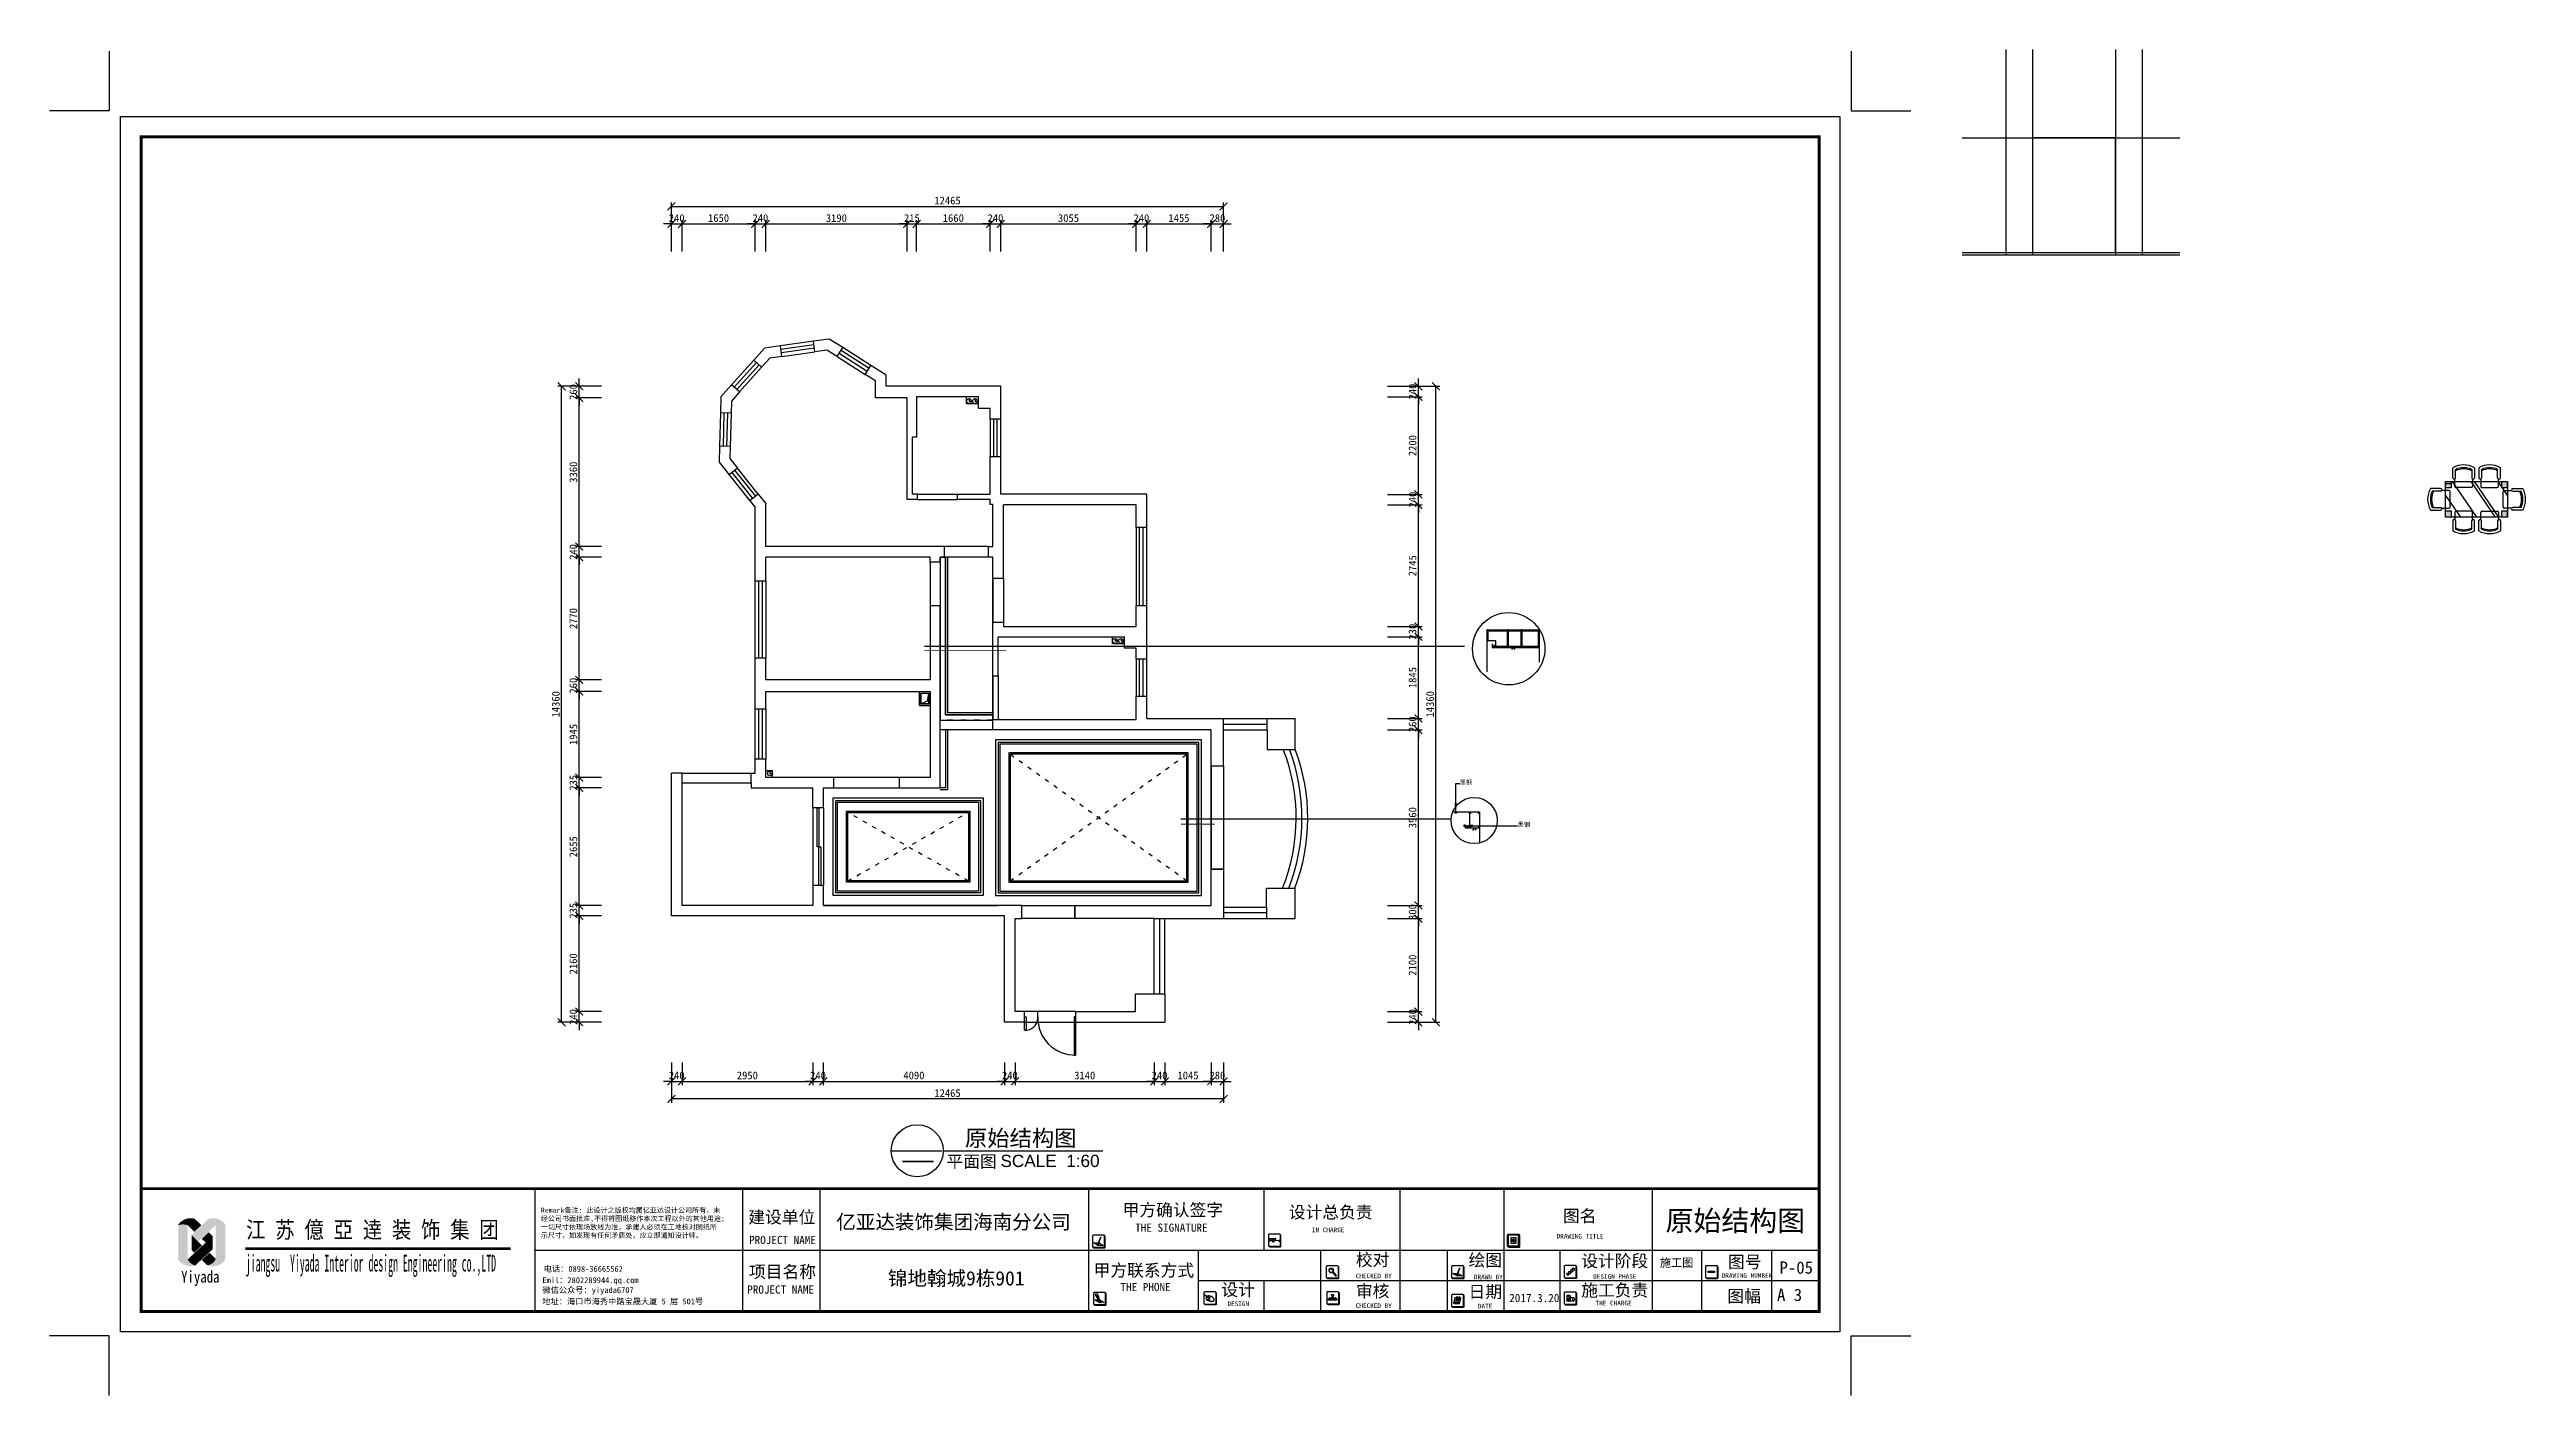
# Model space of a CAD drawing. Header units: millimetres. Extents: x -1705246 to 222838, y -3231245 to 126310.
# Drawn here: x -96862 to -40949, y -112112 to -81724 of the extents above; entities that cross this region are included whole.
import ezdxf
from ezdxf.enums import TextEntityAlignment as Align

# ---------------------------------------------------------------- set-up
doc = ezdxf.new("R2010")
doc.units = ezdxf.units.MM
doc.header["$PDMODE"] = 35
doc.linetypes.add('ACAD_ISO03W100', pattern=[30, 12, -18])
for name, color, linetype in [('0-01图框模板说明', 2, 'Continuous'), ('0-02图框细线', 136, 'Continuous'), ('0-03图名、索引', 6, 'Continuous'), ('06其他', 8, 'Continuous'), ('TK', 1, 'Continuous'), ('家具内线', 8, 'Continuous'), ('家具外线', 1, 'Continuous')]:
    doc.layers.add(name, color=color, linetype=linetype)
doc.layers.add('Z not print', color=8, linetype='Continuous', plot=False)
doc.styles.add('ar', font='arial.ttf')
doc.styles.add('H1', font='')
doc.styles.add('ST', font='')
doc.styles.get("Standard").update_dxf_attribs({"font": ''})
doc.styles.add('仿宋', font='')
doc.styles.add('黑体', font='simhei.ttf')
doc.styles.get('H1').set_extended_font_data('SimSun')
doc.styles.get('ST').set_extended_font_data('NSimSun')
doc.styles.get('Standard').set_extended_font_data('SimSun')
doc.styles.get('仿宋').set_extended_font_data('SimSun')
doc.linetypes.add('FENCELINE1', pattern='A,6.35,-2.54,[133,ltypeshp.shx,S=2.54,R=0,X=-2.54,Y=0],-2.54,25.4', length=36.83)
doc.dimstyles.new('ISO-25', dxfattribs={"dimscale": 70, "dimtxt": 2.5, "dimasz": 2.5, "dimexe": 1.25, "dimexo": 0.625, "dimtad": 1, "dimdec": 0, "dimtxsty": 'Standard', "dimblk": 'ARCHTICK', "dimcen": 2.5, "dimclrd": 251, "dimclre": 251, "dimclrt": 3, "dimadec": 0, "dimazin": 0, "dimtfac": 1, "dimtdec": 0, "dimtix": 1, "dimtmove": 2, "dimatfit": 3, "dimfxl": 1, "dimarcsym": 0})

msp = doc.modelspace()

# ---------------------------------------------------------------- texts
at = {"color": 2, "style": 'ar'}
msp.add_text('SCALE  1:60', height=277.2, dxfattribs=at).set_placement((-75396.7, -106954.8))
at = {"color": 0, "char_height": 100, "width": 1047.911, "attachment_point": 1, "style": '仿宋'}
for insert in [(-65026.3, -98219.8), (-63723.6, -99171.4)]:
    msp.add_mtext('黑钢', dxfattribs=dict(at, insert=insert))
at = {"color": 2, "style": 'ar', "flags": 8}
msp.add_attdef('原始结构图', text='原始结构图', height=369.6, dxfattribs=at).set_placement((-74939.1, -106296.3), align=Align.MIDDLE)
at = {"color": 2, "style": 'ST', "flags": 8}
msp.add_attdef('平面图', (-76615.1, -106965.9), '平面图', height=277.2, dxfattribs=at)
at = {"color": 2, "style": 'ar', "width": 7.452088, "flags": 8}
msp.add_attdef('-', text='-', height=277.2, dxfattribs=at).set_placement((-77737.3, -106936.4), (-76776.3, -106936.4), align=Align.FIT)
at = {"layer": '0-02图框细线', "insert": (-57809.4, -109226.8), "char_height": 277.2, "attachment_point": 4}
msp.add_mtext('{\\fSimSun|b0|i0|c134|p2;P-05}', dxfattribs=at)
at = {"layer": '0-03图名、索引', "insert": (-58807.4, -108192.8), "char_height": 283.961, "attachment_point": 5}
msp.add_mtext('{\\fSimSun|b0|i0|c134|p2;\\H1.627x;\\C2;原始结构图} ', dxfattribs=at)

# ---------------------------------------------------------------- blocks, each defined once
blk = doc.blocks.new('_ArchTick')
at = {"color": 0, "linetype": 'ByBlock', "const_width": 0.15}
blk.add_lwpolyline([(-0.5, -0.5), (0.5, 0.5)], dxfattribs=at)
blk = doc.blocks.new('*D446')
at = {"color": 251, "lineweight": -2}
for p, q in [((-84906, -103447), (-84906, -103272)), ((-84403, -103447), (-84993, -103447)), ((-84403, -103687), (-84993, -103687)), ((-84906, -103687), (-84906, -103447)), ((-84906, -103687), (-84906, -103862))]:
    blk.add_line(p, q, dxfattribs=at)
at = {"layer": 'Defpoints', "color": 0}
for p in [(-84906, -103447), (-84359, -103447), (-84359, -103687)]:
    blk.add_point(p, dxfattribs=at)
at = {"color": 251, "lineweight": -2, "xscale": 175, "yscale": 175, "zscale": 175}
for p, rotation in [((-84906, -103447), 270), ((-84906, -103687), 90)]:
    blk.add_blockref('_ArchTick', p, dxfattribs=dict(at, rotation=rotation))
at = {"color": 3, "insert": (-85037, -103567), "char_height": 175, "attachment_point": 5, "rotation": 90}
blk.add_mtext('240', dxfattribs=at)
blk = doc.blocks.new('*D447')
at = {"color": 251, "lineweight": -2}
for p, q in [((-84403, -101287), (-84993, -101287)), ((-84906, -103447), (-84906, -101287)), ((-84403, -103447), (-84993, -103447))]:
    blk.add_line(p, q, dxfattribs=at)
at = {"layer": 'Defpoints', "color": 0}
for p in [(-84906, -101287), (-84359, -101287), (-84359, -103447)]:
    blk.add_point(p, dxfattribs=at)
at = {"color": 251, "lineweight": -2, "xscale": 175, "yscale": 175, "zscale": 175}
for p, rotation in [((-84906, -101287), 90), ((-84906, -103447), 270)]:
    blk.add_blockref('_ArchTick', p, dxfattribs=dict(at, rotation=rotation))
at = {"color": 3, "insert": (-85037, -102367), "char_height": 175, "attachment_point": 5, "rotation": 90}
blk.add_mtext('2160', dxfattribs=at)
blk = doc.blocks.new('*D448')
at = {"color": 251, "lineweight": -2}
for p, q in [((-84403, -101052), (-84993, -101052)), ((-84906, -101052), (-84906, -100877)), ((-84906, -101287), (-84906, -101052)), ((-84403, -101287), (-84993, -101287)), ((-84906, -101287), (-84906, -101462))]:
    blk.add_line(p, q, dxfattribs=at)
at = {"layer": 'Defpoints', "color": 0}
for p in [(-84906, -101052), (-84359, -101052), (-84359, -101287)]:
    blk.add_point(p, dxfattribs=at)
at = {"color": 251, "lineweight": -2, "xscale": 175, "yscale": 175, "zscale": 175}
for p, rotation in [((-84906, -101052), 270), ((-84906, -101287), 90)]:
    blk.add_blockref('_ArchTick', p, dxfattribs=dict(at, rotation=rotation))
at = {"color": 3, "insert": (-85037, -101169), "char_height": 175, "attachment_point": 5, "rotation": 90}
blk.add_mtext('235', dxfattribs=at)
blk = doc.blocks.new('*D449')
at = {"color": 251, "lineweight": -2}
for p, q in [((-84403, -98397), (-84993, -98397)), ((-84906, -101052), (-84906, -98397)), ((-84403, -101052), (-84993, -101052))]:
    blk.add_line(p, q, dxfattribs=at)
at = {"layer": 'Defpoints', "color": 0}
for p in [(-84906, -98397), (-84359, -98397), (-84359, -101052)]:
    blk.add_point(p, dxfattribs=at)
at = {"color": 251, "lineweight": -2, "xscale": 175, "yscale": 175, "zscale": 175}
for p, rotation in [((-84906, -98397), 90), ((-84906, -101052), 270)]:
    blk.add_blockref('_ArchTick', p, dxfattribs=dict(at, rotation=rotation))
at = {"color": 3, "insert": (-85037, -99724), "char_height": 175, "attachment_point": 5, "rotation": 90}
blk.add_mtext('2655', dxfattribs=at)
blk = doc.blocks.new('*D450')
at = {"color": 251, "lineweight": -2}
for p, q in [((-84403, -98162), (-84993, -98162)), ((-84403, -98397), (-84993, -98397)), ((-84906, -98162), (-84906, -97987)), ((-84906, -98397), (-84906, -98162)), ((-84906, -98397), (-84906, -98572))]:
    blk.add_line(p, q, dxfattribs=at)
at = {"layer": 'Defpoints', "color": 0}
for p in [(-84906, -98162), (-84359, -98162), (-84359, -98397)]:
    blk.add_point(p, dxfattribs=at)
at = {"color": 251, "lineweight": -2, "xscale": 175, "yscale": 175, "zscale": 175}
for p, rotation in [((-84906, -98162), 270), ((-84906, -98397), 90)]:
    blk.add_blockref('_ArchTick', p, dxfattribs=dict(at, rotation=rotation))
at = {"color": 3, "insert": (-85037, -98279), "char_height": 175, "attachment_point": 5, "rotation": 90}
blk.add_mtext('235', dxfattribs=at)
blk = doc.blocks.new('*D451')
at = {"color": 251, "lineweight": -2}
for p, q in [((-84403, -96217), (-84993, -96217)), ((-84906, -98162), (-84906, -96217)), ((-84403, -98162), (-84993, -98162))]:
    blk.add_line(p, q, dxfattribs=at)
at = {"layer": 'Defpoints', "color": 0}
for p in [(-84906, -96217), (-84359, -96217), (-84359, -98162)]:
    blk.add_point(p, dxfattribs=at)
at = {"color": 251, "lineweight": -2, "xscale": 175, "yscale": 175, "zscale": 175}
for p, rotation in [((-84906, -96217), 90), ((-84906, -98162), 270)]:
    blk.add_blockref('_ArchTick', p, dxfattribs=dict(at, rotation=rotation))
at = {"color": 3, "insert": (-85037, -97189), "char_height": 175, "attachment_point": 5, "rotation": 90}
blk.add_mtext('1945', dxfattribs=at)
blk = doc.blocks.new('*D452')
at = {"color": 251, "lineweight": -2}
for p, q in [((-84403, -95957), (-84993, -95957)), ((-84906, -95957), (-84906, -95782)), ((-84906, -96217), (-84906, -95957)), ((-84403, -96217), (-84993, -96217)), ((-84906, -96217), (-84906, -96392))]:
    blk.add_line(p, q, dxfattribs=at)
at = {"layer": 'Defpoints', "color": 0}
for p in [(-84906, -95957), (-84359, -95957), (-84359, -96217)]:
    blk.add_point(p, dxfattribs=at)
at = {"color": 251, "lineweight": -2, "xscale": 175, "yscale": 175, "zscale": 175}
for p, rotation in [((-84906, -95957), 270), ((-84906, -96217), 90)]:
    blk.add_blockref('_ArchTick', p, dxfattribs=dict(at, rotation=rotation))
at = {"color": 3, "insert": (-85037, -96087), "char_height": 175, "attachment_point": 5, "rotation": 90}
blk.add_mtext('260', dxfattribs=at)
blk = doc.blocks.new('*D453')
at = {"color": 251, "lineweight": -2}
for p, q in [((-84403, -93187), (-84993, -93187)), ((-84906, -95957), (-84906, -93187)), ((-84403, -95957), (-84993, -95957))]:
    blk.add_line(p, q, dxfattribs=at)
at = {"layer": 'Defpoints', "color": 0}
for p in [(-84906, -93187), (-84359, -93187), (-84359, -95957)]:
    blk.add_point(p, dxfattribs=at)
at = {"color": 251, "lineweight": -2, "xscale": 175, "yscale": 175, "zscale": 175}
for p, rotation in [((-84906, -93187), 90), ((-84906, -95957), 270)]:
    blk.add_blockref('_ArchTick', p, dxfattribs=dict(at, rotation=rotation))
at = {"color": 3, "insert": (-85037, -94572), "char_height": 175, "attachment_point": 5, "rotation": 90}
blk.add_mtext('2770', dxfattribs=at)
blk = doc.blocks.new('*D454')
at = {"color": 251, "lineweight": -2}
for p, q in [((-84906, -92947), (-84906, -92772)), ((-84403, -92947), (-84993, -92947)), ((-84403, -93187), (-84993, -93187)), ((-84906, -93187), (-84906, -92947)), ((-84906, -93187), (-84906, -93362))]:
    blk.add_line(p, q, dxfattribs=at)
at = {"layer": 'Defpoints', "color": 0}
for p in [(-84906, -92947), (-84359, -92947), (-84359, -93187)]:
    blk.add_point(p, dxfattribs=at)
at = {"color": 251, "lineweight": -2, "xscale": 175, "yscale": 175, "zscale": 175}
for p, rotation in [((-84906, -92947), 270), ((-84906, -93187), 90)]:
    blk.add_blockref('_ArchTick', p, dxfattribs=dict(at, rotation=rotation))
at = {"color": 3, "insert": (-85037, -93067), "char_height": 175, "attachment_point": 5, "rotation": 90}
blk.add_mtext('240', dxfattribs=at)
blk = doc.blocks.new('*D455')
at = {"color": 251, "lineweight": -2}
for p, q in [((-84403, -89587), (-84993, -89587)), ((-84906, -92947), (-84906, -89587)), ((-84403, -92947), (-84993, -92947))]:
    blk.add_line(p, q, dxfattribs=at)
at = {"layer": 'Defpoints', "color": 0}
for p in [(-84906, -89587), (-84359, -89587), (-84359, -92947)]:
    blk.add_point(p, dxfattribs=at)
at = {"color": 251, "lineweight": -2, "xscale": 175, "yscale": 175, "zscale": 175}
for p, rotation in [((-84906, -89587), 90), ((-84906, -92947), 270)]:
    blk.add_blockref('_ArchTick', p, dxfattribs=dict(at, rotation=rotation))
at = {"color": 3, "insert": (-85037, -91267), "char_height": 175, "attachment_point": 5, "rotation": 90}
blk.add_mtext('3360', dxfattribs=at)
blk = doc.blocks.new('*D456')
at = {"color": 251, "lineweight": -2}
for p, q in [((-84403, -89327), (-84993, -89327)), ((-84906, -89327), (-84906, -89152)), ((-84906, -89587), (-84906, -89327)), ((-84403, -89587), (-84993, -89587)), ((-84906, -89587), (-84906, -89762))]:
    blk.add_line(p, q, dxfattribs=at)
at = {"layer": 'Defpoints', "color": 0}
for p in [(-84906, -89327), (-84359, -89327), (-84359, -89587)]:
    blk.add_point(p, dxfattribs=at)
at = {"color": 251, "lineweight": -2, "xscale": 175, "yscale": 175, "zscale": 175}
for p, rotation in [((-84906, -89327), 270), ((-84906, -89587), 90)]:
    blk.add_blockref('_ArchTick', p, dxfattribs=dict(at, rotation=rotation))
at = {"color": 3, "insert": (-85037, -89457), "char_height": 175, "attachment_point": 5, "rotation": 90}
blk.add_mtext('260', dxfattribs=at)
blk = doc.blocks.new('*D457')
at = {"color": 251, "lineweight": -2}
for p, q in [((-65962, -103447), (-65962, -103272)), ((-66661, -103447), (-65875, -103447)), ((-66661, -103687), (-65875, -103687)), ((-65962, -103687), (-65962, -103447)), ((-65962, -103687), (-65962, -103862))]:
    blk.add_line(p, q, dxfattribs=at)
at = {"layer": 'Defpoints', "color": 0}
for p in [(-66705, -103447), (-66705, -103687), (-65962, -103447)]:
    blk.add_point(p, dxfattribs=at)
at = {"color": 251, "lineweight": -2, "xscale": 175, "yscale": 175, "zscale": 175}
for p, rotation in [((-65962, -103447), 270), ((-65962, -103687), 90)]:
    blk.add_blockref('_ArchTick', p, dxfattribs=dict(at, rotation=rotation))
at = {"color": 3, "insert": (-66094, -103567), "char_height": 175, "attachment_point": 5, "rotation": 90}
blk.add_mtext('240', dxfattribs=at)
blk = doc.blocks.new('*D458')
at = {"color": 251, "lineweight": -2}
for p, q in [((-66661, -101347), (-65875, -101347)), ((-65962, -103447), (-65962, -101347)), ((-66661, -103447), (-65875, -103447))]:
    blk.add_line(p, q, dxfattribs=at)
at = {"layer": 'Defpoints', "color": 0}
for p in [(-66705, -101347), (-65962, -101347), (-66705, -103447)]:
    blk.add_point(p, dxfattribs=at)
at = {"color": 251, "lineweight": -2, "xscale": 175, "yscale": 175, "zscale": 175}
for p, rotation in [((-65962, -101347), 90), ((-65962, -103447), 270)]:
    blk.add_blockref('_ArchTick', p, dxfattribs=dict(at, rotation=rotation))
at = {"color": 3, "insert": (-66094, -102397), "char_height": 175, "attachment_point": 5, "rotation": 90}
blk.add_mtext('2100', dxfattribs=at)
blk = doc.blocks.new('*D459')
at = {"color": 251, "lineweight": -2}
for p, q in [((-66661, -101047), (-65875, -101047)), ((-65962, -101047), (-65962, -100872)), ((-65962, -101347), (-65962, -101047)), ((-66661, -101347), (-65875, -101347)), ((-65962, -101347), (-65962, -101522))]:
    blk.add_line(p, q, dxfattribs=at)
at = {"layer": 'Defpoints', "color": 0}
for p in [(-66705, -101047), (-65962, -101047), (-66705, -101347)]:
    blk.add_point(p, dxfattribs=at)
at = {"color": 251, "lineweight": -2, "xscale": 175, "yscale": 175, "zscale": 175}
for p, rotation in [((-65962, -101047), 270), ((-65962, -101347), 90)]:
    blk.add_blockref('_ArchTick', p, dxfattribs=dict(at, rotation=rotation))
at = {"color": 3, "insert": (-66094, -101197), "char_height": 175, "attachment_point": 5, "rotation": 90}
blk.add_mtext('300', dxfattribs=at)
blk = doc.blocks.new('*D460')
at = {"color": 251, "lineweight": -2}
for p, q in [((-66661, -97087), (-65875, -97087)), ((-65962, -101047), (-65962, -97087)), ((-66661, -101047), (-65875, -101047))]:
    blk.add_line(p, q, dxfattribs=at)
at = {"layer": 'Defpoints', "color": 0}
for p in [(-66705, -97087), (-65962, -97087), (-66705, -101047)]:
    blk.add_point(p, dxfattribs=at)
at = {"color": 251, "lineweight": -2, "xscale": 175, "yscale": 175, "zscale": 175}
for p, rotation in [((-65962, -97087), 90), ((-65962, -101047), 270)]:
    blk.add_blockref('_ArchTick', p, dxfattribs=dict(at, rotation=rotation))
at = {"color": 3, "insert": (-66094, -99067), "char_height": 175, "attachment_point": 5, "rotation": 90}
blk.add_mtext('3960', dxfattribs=at)
blk = doc.blocks.new('*D461')
at = {"color": 251, "lineweight": -2}
for p, q in [((-65962, -96827), (-65962, -96652)), ((-66661, -96827), (-65875, -96827)), ((-66661, -97087), (-65875, -97087)), ((-65962, -97087), (-65962, -96827)), ((-65962, -97087), (-65962, -97262))]:
    blk.add_line(p, q, dxfattribs=at)
at = {"layer": 'Defpoints', "color": 0}
for p in [(-66705, -96827), (-66705, -97087), (-65962, -96827)]:
    blk.add_point(p, dxfattribs=at)
at = {"color": 251, "lineweight": -2, "xscale": 175, "yscale": 175, "zscale": 175}
for p, rotation in [((-65962, -96827), 270), ((-65962, -97087), 90)]:
    blk.add_blockref('_ArchTick', p, dxfattribs=dict(at, rotation=rotation))
at = {"color": 3, "insert": (-66094, -96957), "char_height": 175, "attachment_point": 5, "rotation": 90}
blk.add_mtext('260', dxfattribs=at)
blk = doc.blocks.new('*D462')
at = {"color": 251, "lineweight": -2}
for p, q in [((-66661, -94982), (-65875, -94982)), ((-65962, -96827), (-65962, -94982)), ((-66661, -96827), (-65875, -96827))]:
    blk.add_line(p, q, dxfattribs=at)
at = {"layer": 'Defpoints', "color": 0}
for p in [(-66705, -94982), (-65962, -94982), (-66705, -96827)]:
    blk.add_point(p, dxfattribs=at)
at = {"color": 251, "lineweight": -2, "xscale": 175, "yscale": 175, "zscale": 175}
for p, rotation in [((-65962, -94982), 90), ((-65962, -96827), 270)]:
    blk.add_blockref('_ArchTick', p, dxfattribs=dict(at, rotation=rotation))
at = {"color": 3, "insert": (-66094, -95904), "char_height": 175, "attachment_point": 5, "rotation": 90}
blk.add_mtext('1845', dxfattribs=at)
blk = doc.blocks.new('*D463')
at = {"color": 251, "lineweight": -2}
for p, q in [((-66661, -94752), (-65875, -94752)), ((-66661, -94982), (-65875, -94982)), ((-65962, -94752), (-65962, -94577)), ((-65962, -94982), (-65962, -94752)), ((-65962, -94982), (-65962, -95157))]:
    blk.add_line(p, q, dxfattribs=at)
at = {"layer": 'Defpoints', "color": 0}
for p in [(-66705, -94752), (-66705, -94982), (-65962, -94752)]:
    blk.add_point(p, dxfattribs=at)
at = {"color": 251, "lineweight": -2, "xscale": 175, "yscale": 175, "zscale": 175}
for p, rotation in [((-65962, -94752), 270), ((-65962, -94982), 90)]:
    blk.add_blockref('_ArchTick', p, dxfattribs=dict(at, rotation=rotation))
at = {"color": 3, "insert": (-66094, -94867), "char_height": 175, "attachment_point": 5, "rotation": 90}
blk.add_mtext('230', dxfattribs=at)
blk = doc.blocks.new('*D464')
at = {"color": 251, "lineweight": -2}
for p, q in [((-66661, -92007), (-65875, -92007)), ((-65962, -94752), (-65962, -92007)), ((-66661, -94752), (-65875, -94752))]:
    blk.add_line(p, q, dxfattribs=at)
at = {"layer": 'Defpoints', "color": 0}
for p in [(-66705, -92007), (-65962, -92007), (-66705, -94752)]:
    blk.add_point(p, dxfattribs=at)
at = {"color": 251, "lineweight": -2, "xscale": 175, "yscale": 175, "zscale": 175}
for p, rotation in [((-65962, -92007), 90), ((-65962, -94752), 270)]:
    blk.add_blockref('_ArchTick', p, dxfattribs=dict(at, rotation=rotation))
at = {"color": 3, "insert": (-66094, -93379), "char_height": 175, "attachment_point": 5, "rotation": 90}
blk.add_mtext('2745', dxfattribs=at)
blk = doc.blocks.new('*D465')
at = {"color": 251, "lineweight": -2}
for p, q in [((-65962, -91767), (-65962, -91592)), ((-66661, -91767), (-65875, -91767)), ((-66661, -92007), (-65875, -92007)), ((-65962, -92007), (-65962, -91767)), ((-65962, -92007), (-65962, -92182))]:
    blk.add_line(p, q, dxfattribs=at)
at = {"layer": 'Defpoints', "color": 0}
for p in [(-66705, -91767), (-66705, -92007), (-65962, -91767)]:
    blk.add_point(p, dxfattribs=at)
at = {"color": 251, "lineweight": -2, "xscale": 175, "yscale": 175, "zscale": 175}
for p, rotation in [((-65962, -91767), 270), ((-65962, -92007), 90)]:
    blk.add_blockref('_ArchTick', p, dxfattribs=dict(at, rotation=rotation))
at = {"color": 3, "insert": (-66094, -91887), "char_height": 175, "attachment_point": 5, "rotation": 90}
blk.add_mtext('240', dxfattribs=at)
blk = doc.blocks.new('*D466')
at = {"color": 251, "lineweight": -2}
for p, q in [((-66661, -89567), (-65875, -89567)), ((-65962, -91767), (-65962, -89567)), ((-66661, -91767), (-65875, -91767))]:
    blk.add_line(p, q, dxfattribs=at)
at = {"layer": 'Defpoints', "color": 0}
for p in [(-66705, -89567), (-65962, -89567), (-66705, -91767)]:
    blk.add_point(p, dxfattribs=at)
at = {"color": 251, "lineweight": -2, "xscale": 175, "yscale": 175, "zscale": 175}
for p, rotation in [((-65962, -89567), 90), ((-65962, -91767), 270)]:
    blk.add_blockref('_ArchTick', p, dxfattribs=dict(at, rotation=rotation))
at = {"color": 3, "insert": (-66094, -90667), "char_height": 175, "attachment_point": 5, "rotation": 90}
blk.add_mtext('2200', dxfattribs=at)
blk = doc.blocks.new('*D467')
at = {"color": 251, "lineweight": -2}
for p, q in [((-66661, -89327), (-65875, -89327)), ((-65962, -89327), (-65962, -89152)), ((-65962, -89567), (-65962, -89327)), ((-66661, -89567), (-65875, -89567)), ((-65962, -89567), (-65962, -89742))]:
    blk.add_line(p, q, dxfattribs=at)
at = {"layer": 'Defpoints', "color": 0}
for p in [(-66705, -89327), (-65962, -89327), (-66705, -89567)]:
    blk.add_point(p, dxfattribs=at)
at = {"color": 251, "lineweight": -2, "xscale": 175, "yscale": 175, "zscale": 175}
for p, rotation in [((-65962, -89327), 270), ((-65962, -89567), 90)]:
    blk.add_blockref('_ArchTick', p, dxfattribs=dict(at, rotation=rotation))
at = {"color": 3, "insert": (-66094, -89447), "char_height": 175, "attachment_point": 5, "rotation": 90}
blk.add_mtext('240', dxfattribs=at)
blk = doc.blocks.new('*D468')
at = {"color": 251, "lineweight": -2}
for p, q in [((-82825, -105020), (-83000, -105020)), ((-82825, -104596), (-82825, -105107)), ((-82825, -105020), (-82585, -105020)), ((-82585, -104596), (-82585, -105107)), ((-82585, -105020), (-82410, -105020))]:
    blk.add_line(p, q, dxfattribs=at)
at = {"layer": 'Defpoints', "color": 0}
for p in [(-82825, -104552), (-82585, -104552), (-82585, -105020)]:
    blk.add_point(p, dxfattribs=at)
at = {"color": 251, "lineweight": -2, "xscale": 175, "yscale": 175, "zscale": 175}
blk.add_blockref('_ArchTick', (-82825, -105020), dxfattribs=at)
at = {"color": 251, "lineweight": -2, "xscale": 175, "yscale": 175, "zscale": 175, "rotation": 180}
blk.add_blockref('_ArchTick', (-82585, -105020), dxfattribs=at)
at = {"color": 3, "insert": (-82705, -104888), "char_height": 175, "attachment_point": 5}
blk.add_mtext('240', dxfattribs=at)
blk = doc.blocks.new('*D469')
at = {"color": 251, "lineweight": -2}
for p, q in [((-82585, -104596), (-82585, -105107)), ((-82585, -105020), (-79635, -105020)), ((-79635, -104596), (-79635, -105107))]:
    blk.add_line(p, q, dxfattribs=at)
at = {"layer": 'Defpoints', "color": 0}
for p in [(-82585, -104552), (-79635, -104552), (-79635, -105020)]:
    blk.add_point(p, dxfattribs=at)
at = {"color": 251, "lineweight": -2, "xscale": 175, "yscale": 175, "zscale": 175, "rotation": 180}
blk.add_blockref('_ArchTick', (-82585, -105020), dxfattribs=at)
at = {"color": 251, "lineweight": -2, "xscale": 175, "yscale": 175, "zscale": 175}
blk.add_blockref('_ArchTick', (-79635, -105020), dxfattribs=at)
at = {"color": 3, "insert": (-81110, -104888), "char_height": 175, "attachment_point": 5}
blk.add_mtext('2950', dxfattribs=at)
blk = doc.blocks.new('*D470')
at = {"color": 251, "lineweight": -2}
for p, q in [((-79635, -105020), (-79810, -105020)), ((-79635, -104596), (-79635, -105107)), ((-79635, -105020), (-79395, -105020)), ((-79395, -104596), (-79395, -105107)), ((-79395, -105020), (-79220, -105020))]:
    blk.add_line(p, q, dxfattribs=at)
at = {"layer": 'Defpoints', "color": 0}
for p in [(-79635, -104552), (-79395, -104552), (-79395, -105020)]:
    blk.add_point(p, dxfattribs=at)
at = {"color": 251, "lineweight": -2, "xscale": 175, "yscale": 175, "zscale": 175}
blk.add_blockref('_ArchTick', (-79635, -105020), dxfattribs=at)
at = {"color": 251, "lineweight": -2, "xscale": 175, "yscale": 175, "zscale": 175, "rotation": 180}
blk.add_blockref('_ArchTick', (-79395, -105020), dxfattribs=at)
at = {"color": 3, "insert": (-79515, -104888), "char_height": 175, "attachment_point": 5}
blk.add_mtext('240', dxfattribs=at)
blk = doc.blocks.new('*D471')
at = {"color": 251, "lineweight": -2}
for p, q in [((-79395, -104596), (-79395, -105107)), ((-79395, -105020), (-75305, -105020)), ((-75305, -104596), (-75305, -105107))]:
    blk.add_line(p, q, dxfattribs=at)
at = {"layer": 'Defpoints', "color": 0}
for p in [(-79395, -104552), (-75305, -104552), (-75305, -105020)]:
    blk.add_point(p, dxfattribs=at)
at = {"color": 251, "lineweight": -2, "xscale": 175, "yscale": 175, "zscale": 175, "rotation": 180}
blk.add_blockref('_ArchTick', (-79395, -105020), dxfattribs=at)
at = {"color": 251, "lineweight": -2, "xscale": 175, "yscale": 175, "zscale": 175}
blk.add_blockref('_ArchTick', (-75305, -105020), dxfattribs=at)
at = {"color": 3, "insert": (-77350, -104888), "char_height": 175, "attachment_point": 5}
blk.add_mtext('4090', dxfattribs=at)
blk = doc.blocks.new('*D472')
at = {"color": 251, "lineweight": -2}
for p, q in [((-75305, -105020), (-75480, -105020)), ((-75305, -104596), (-75305, -105107)), ((-75305, -105020), (-75065, -105020)), ((-75065, -104596), (-75065, -105107)), ((-75065, -105020), (-74890, -105020))]:
    blk.add_line(p, q, dxfattribs=at)
at = {"layer": 'Defpoints', "color": 0}
for p in [(-75305, -104552), (-75065, -104552), (-75065, -105020)]:
    blk.add_point(p, dxfattribs=at)
at = {"color": 251, "lineweight": -2, "xscale": 175, "yscale": 175, "zscale": 175}
blk.add_blockref('_ArchTick', (-75305, -105020), dxfattribs=at)
at = {"color": 251, "lineweight": -2, "xscale": 175, "yscale": 175, "zscale": 175, "rotation": 180}
blk.add_blockref('_ArchTick', (-75065, -105020), dxfattribs=at)
at = {"color": 3, "insert": (-75185, -104888), "char_height": 175, "attachment_point": 5}
blk.add_mtext('240', dxfattribs=at)
blk = doc.blocks.new('*D473')
at = {"color": 251, "lineweight": -2}
for p, q in [((-75065, -104596), (-75065, -105107)), ((-75065, -105020), (-71925, -105020)), ((-71925, -104596), (-71925, -105107))]:
    blk.add_line(p, q, dxfattribs=at)
at = {"layer": 'Defpoints', "color": 0}
for p in [(-75065, -104552), (-71925, -104552), (-71925, -105020)]:
    blk.add_point(p, dxfattribs=at)
at = {"color": 251, "lineweight": -2, "xscale": 175, "yscale": 175, "zscale": 175, "rotation": 180}
blk.add_blockref('_ArchTick', (-75065, -105020), dxfattribs=at)
at = {"color": 251, "lineweight": -2, "xscale": 175, "yscale": 175, "zscale": 175}
blk.add_blockref('_ArchTick', (-71925, -105020), dxfattribs=at)
at = {"color": 3, "insert": (-73495, -104888), "char_height": 175, "attachment_point": 5}
blk.add_mtext('3140', dxfattribs=at)
blk = doc.blocks.new('*D474')
at = {"color": 251, "lineweight": -2}
for p, q in [((-71925, -105020), (-72100, -105020)), ((-71925, -104596), (-71925, -105107)), ((-71925, -105020), (-71685, -105020)), ((-71685, -104596), (-71685, -105107)), ((-71685, -105020), (-71510, -105020))]:
    blk.add_line(p, q, dxfattribs=at)
at = {"layer": 'Defpoints', "color": 0}
for p in [(-71925, -104552), (-71685, -104552), (-71685, -105020)]:
    blk.add_point(p, dxfattribs=at)
at = {"color": 251, "lineweight": -2, "xscale": 175, "yscale": 175, "zscale": 175}
blk.add_blockref('_ArchTick', (-71925, -105020), dxfattribs=at)
at = {"color": 251, "lineweight": -2, "xscale": 175, "yscale": 175, "zscale": 175, "rotation": 180}
blk.add_blockref('_ArchTick', (-71685, -105020), dxfattribs=at)
at = {"color": 3, "insert": (-71805, -104888), "char_height": 175, "attachment_point": 5}
blk.add_mtext('240', dxfattribs=at)
blk = doc.blocks.new('*D475')
at = {"color": 251, "lineweight": -2}
for p, q in [((-71685, -104596), (-71685, -105107)), ((-71685, -105020), (-70640, -105020)), ((-70640, -104596), (-70640, -105107))]:
    blk.add_line(p, q, dxfattribs=at)
at = {"layer": 'Defpoints', "color": 0}
for p in [(-71685, -104552), (-70640, -104552), (-70640, -105020)]:
    blk.add_point(p, dxfattribs=at)
at = {"color": 251, "lineweight": -2, "xscale": 175, "yscale": 175, "zscale": 175, "rotation": 180}
blk.add_blockref('_ArchTick', (-71685, -105020), dxfattribs=at)
at = {"color": 251, "lineweight": -2, "xscale": 175, "yscale": 175, "zscale": 175}
blk.add_blockref('_ArchTick', (-70640, -105020), dxfattribs=at)
at = {"color": 3, "insert": (-71162, -104888), "char_height": 175, "attachment_point": 5}
blk.add_mtext('1045', dxfattribs=at)
blk = doc.blocks.new('*D476')
at = {"color": 251, "lineweight": -2}
for p, q in [((-70640, -105020), (-70815, -105020)), ((-70640, -104596), (-70640, -105107)), ((-70640, -105020), (-70360, -105020)), ((-70360, -104596), (-70360, -105107)), ((-70360, -105020), (-70185, -105020))]:
    blk.add_line(p, q, dxfattribs=at)
at = {"layer": 'Defpoints', "color": 0}
for p in [(-70640, -104552), (-70360, -104552), (-70360, -105020)]:
    blk.add_point(p, dxfattribs=at)
at = {"color": 251, "lineweight": -2, "xscale": 175, "yscale": 175, "zscale": 175}
blk.add_blockref('_ArchTick', (-70640, -105020), dxfattribs=at)
at = {"color": 251, "lineweight": -2, "xscale": 175, "yscale": 175, "zscale": 175, "rotation": 180}
blk.add_blockref('_ArchTick', (-70360, -105020), dxfattribs=at)
at = {"color": 3, "insert": (-70500, -104888), "char_height": 175, "attachment_point": 5}
blk.add_mtext('280', dxfattribs=at)
blk = doc.blocks.new('*D477')
at = {"color": 251, "lineweight": -2}
for p, q in [((-82825, -85662), (-83000, -85662)), ((-82825, -86282), (-82825, -85574)), ((-82825, -85662), (-82585, -85662)), ((-82585, -86282), (-82585, -85574)), ((-82585, -85662), (-82410, -85662))]:
    blk.add_line(p, q, dxfattribs=at)
at = {"layer": 'Defpoints', "color": 0}
for p in [(-82585, -85662), (-82825, -86326), (-82585, -86326)]:
    blk.add_point(p, dxfattribs=at)
at = {"color": 251, "lineweight": -2, "xscale": 175, "yscale": 175, "zscale": 175}
blk.add_blockref('_ArchTick', (-82825, -85662), dxfattribs=at)
at = {"color": 251, "lineweight": -2, "xscale": 175, "yscale": 175, "zscale": 175, "rotation": 180}
blk.add_blockref('_ArchTick', (-82585, -85662), dxfattribs=at)
at = {"color": 3, "insert": (-82705, -85531), "char_height": 175, "attachment_point": 5}
blk.add_mtext('240', dxfattribs=at)
blk = doc.blocks.new('*D478')
at = {"color": 251, "lineweight": -2}
for p, q in [((-82585, -86282), (-82585, -85574)), ((-82585, -85662), (-80935, -85662)), ((-80935, -86282), (-80935, -85574))]:
    blk.add_line(p, q, dxfattribs=at)
at = {"layer": 'Defpoints', "color": 0}
for p in [(-80935, -85662), (-82585, -86326), (-80935, -86326)]:
    blk.add_point(p, dxfattribs=at)
at = {"color": 251, "lineweight": -2, "xscale": 175, "yscale": 175, "zscale": 175, "rotation": 180}
blk.add_blockref('_ArchTick', (-82585, -85662), dxfattribs=at)
at = {"color": 251, "lineweight": -2, "xscale": 175, "yscale": 175, "zscale": 175}
blk.add_blockref('_ArchTick', (-80935, -85662), dxfattribs=at)
at = {"color": 3, "insert": (-81760, -85531), "char_height": 175, "attachment_point": 5}
blk.add_mtext('1650', dxfattribs=at)
blk = doc.blocks.new('*D479')
at = {"color": 251, "lineweight": -2}
for p, q in [((-80935, -85662), (-81110, -85662)), ((-80935, -86282), (-80935, -85574)), ((-80935, -85662), (-80695, -85662)), ((-80695, -86282), (-80695, -85574)), ((-80695, -85662), (-80520, -85662))]:
    blk.add_line(p, q, dxfattribs=at)
at = {"layer": 'Defpoints', "color": 0}
for p in [(-80695, -85662), (-80935, -86326), (-80695, -86326)]:
    blk.add_point(p, dxfattribs=at)
at = {"color": 251, "lineweight": -2, "xscale": 175, "yscale": 175, "zscale": 175}
blk.add_blockref('_ArchTick', (-80935, -85662), dxfattribs=at)
at = {"color": 251, "lineweight": -2, "xscale": 175, "yscale": 175, "zscale": 175, "rotation": 180}
blk.add_blockref('_ArchTick', (-80695, -85662), dxfattribs=at)
at = {"color": 3, "insert": (-80815, -85531), "char_height": 175, "attachment_point": 5}
blk.add_mtext('240', dxfattribs=at)
blk = doc.blocks.new('*D480')
at = {"color": 251, "lineweight": -2}
for p, q in [((-80695, -86282), (-80695, -85574)), ((-80695, -85662), (-77505, -85662)), ((-77505, -86282), (-77505, -85574))]:
    blk.add_line(p, q, dxfattribs=at)
at = {"layer": 'Defpoints', "color": 0}
for p in [(-77505, -85662), (-80695, -86326), (-77505, -86326)]:
    blk.add_point(p, dxfattribs=at)
at = {"color": 251, "lineweight": -2, "xscale": 175, "yscale": 175, "zscale": 175, "rotation": 180}
blk.add_blockref('_ArchTick', (-80695, -85662), dxfattribs=at)
at = {"color": 251, "lineweight": -2, "xscale": 175, "yscale": 175, "zscale": 175}
blk.add_blockref('_ArchTick', (-77505, -85662), dxfattribs=at)
at = {"color": 3, "insert": (-79100, -85531), "char_height": 175, "attachment_point": 5}
blk.add_mtext('3190', dxfattribs=at)
blk = doc.blocks.new('*D481')
at = {"color": 251, "lineweight": -2}
for p, q in [((-77505, -85662), (-77680, -85662)), ((-77505, -86282), (-77505, -85574)), ((-77505, -85662), (-77290, -85662)), ((-77290, -86282), (-77290, -85574)), ((-77290, -85662), (-77115, -85662))]:
    blk.add_line(p, q, dxfattribs=at)
at = {"layer": 'Defpoints', "color": 0}
for p in [(-77290, -85662), (-77505, -86326), (-77290, -86326)]:
    blk.add_point(p, dxfattribs=at)
at = {"color": 251, "lineweight": -2, "xscale": 175, "yscale": 175, "zscale": 175}
blk.add_blockref('_ArchTick', (-77505, -85662), dxfattribs=at)
at = {"color": 251, "lineweight": -2, "xscale": 175, "yscale": 175, "zscale": 175, "rotation": 180}
blk.add_blockref('_ArchTick', (-77290, -85662), dxfattribs=at)
at = {"color": 3, "insert": (-77397, -85531), "char_height": 175, "attachment_point": 5}
blk.add_mtext('215', dxfattribs=at)
blk = doc.blocks.new('*D482')
at = {"color": 251, "lineweight": -2}
for p, q in [((-77290, -86282), (-77290, -85574)), ((-77290, -85662), (-75630, -85662)), ((-75630, -86282), (-75630, -85574))]:
    blk.add_line(p, q, dxfattribs=at)
at = {"layer": 'Defpoints', "color": 0}
for p in [(-75630, -85662), (-77290, -86326), (-75630, -86326)]:
    blk.add_point(p, dxfattribs=at)
at = {"color": 251, "lineweight": -2, "xscale": 175, "yscale": 175, "zscale": 175, "rotation": 180}
blk.add_blockref('_ArchTick', (-77290, -85662), dxfattribs=at)
at = {"color": 251, "lineweight": -2, "xscale": 175, "yscale": 175, "zscale": 175}
blk.add_blockref('_ArchTick', (-75630, -85662), dxfattribs=at)
at = {"color": 3, "insert": (-76460, -85531), "char_height": 175, "attachment_point": 5}
blk.add_mtext('1660', dxfattribs=at)
blk = doc.blocks.new('*D483')
at = {"color": 251, "lineweight": -2}
for p, q in [((-75630, -85662), (-75805, -85662)), ((-75630, -86282), (-75630, -85574)), ((-75630, -85662), (-75390, -85662)), ((-75390, -86282), (-75390, -85574)), ((-75390, -85662), (-75215, -85662))]:
    blk.add_line(p, q, dxfattribs=at)
at = {"layer": 'Defpoints', "color": 0}
for p in [(-75390, -85662), (-75630, -86326), (-75390, -86326)]:
    blk.add_point(p, dxfattribs=at)
at = {"color": 251, "lineweight": -2, "xscale": 175, "yscale": 175, "zscale": 175}
blk.add_blockref('_ArchTick', (-75630, -85662), dxfattribs=at)
at = {"color": 251, "lineweight": -2, "xscale": 175, "yscale": 175, "zscale": 175, "rotation": 180}
blk.add_blockref('_ArchTick', (-75390, -85662), dxfattribs=at)
at = {"color": 3, "insert": (-75510, -85531), "char_height": 175, "attachment_point": 5}
blk.add_mtext('240', dxfattribs=at)
blk = doc.blocks.new('*D484')
at = {"color": 251, "lineweight": -2}
for p, q in [((-75390, -86282), (-75390, -85574)), ((-75390, -85662), (-72335, -85662)), ((-72335, -86282), (-72335, -85574))]:
    blk.add_line(p, q, dxfattribs=at)
at = {"layer": 'Defpoints', "color": 0}
for p in [(-72335, -85662), (-75390, -86326), (-72335, -86326)]:
    blk.add_point(p, dxfattribs=at)
at = {"color": 251, "lineweight": -2, "xscale": 175, "yscale": 175, "zscale": 175, "rotation": 180}
blk.add_blockref('_ArchTick', (-75390, -85662), dxfattribs=at)
at = {"color": 251, "lineweight": -2, "xscale": 175, "yscale": 175, "zscale": 175}
blk.add_blockref('_ArchTick', (-72335, -85662), dxfattribs=at)
at = {"color": 3, "insert": (-73862, -85531), "char_height": 175, "attachment_point": 5}
blk.add_mtext('3055', dxfattribs=at)
blk = doc.blocks.new('*D485')
at = {"color": 251, "lineweight": -2}
for p, q in [((-72335, -85662), (-72510, -85662)), ((-72335, -86282), (-72335, -85574)), ((-72335, -85662), (-72095, -85662)), ((-72095, -86282), (-72095, -85574)), ((-72095, -85662), (-71920, -85662))]:
    blk.add_line(p, q, dxfattribs=at)
at = {"layer": 'Defpoints', "color": 0}
for p in [(-72095, -85662), (-72335, -86326), (-72095, -86326)]:
    blk.add_point(p, dxfattribs=at)
at = {"color": 251, "lineweight": -2, "xscale": 175, "yscale": 175, "zscale": 175}
blk.add_blockref('_ArchTick', (-72335, -85662), dxfattribs=at)
at = {"color": 251, "lineweight": -2, "xscale": 175, "yscale": 175, "zscale": 175, "rotation": 180}
blk.add_blockref('_ArchTick', (-72095, -85662), dxfattribs=at)
at = {"color": 3, "insert": (-72215, -85531), "char_height": 175, "attachment_point": 5}
blk.add_mtext('240', dxfattribs=at)
blk = doc.blocks.new('*D486')
at = {"color": 251, "lineweight": -2}
for p, q in [((-72095, -86282), (-72095, -85574)), ((-72095, -85662), (-70640, -85662)), ((-70640, -86282), (-70640, -85574))]:
    blk.add_line(p, q, dxfattribs=at)
at = {"layer": 'Defpoints', "color": 0}
for p in [(-70640, -85662), (-72095, -86326), (-70640, -86326)]:
    blk.add_point(p, dxfattribs=at)
at = {"color": 251, "lineweight": -2, "xscale": 175, "yscale": 175, "zscale": 175, "rotation": 180}
blk.add_blockref('_ArchTick', (-72095, -85662), dxfattribs=at)
at = {"color": 251, "lineweight": -2, "xscale": 175, "yscale": 175, "zscale": 175}
blk.add_blockref('_ArchTick', (-70640, -85662), dxfattribs=at)
at = {"color": 3, "insert": (-71367, -85531), "char_height": 175, "attachment_point": 5}
blk.add_mtext('1455', dxfattribs=at)
blk = doc.blocks.new('*D487')
at = {"color": 251, "lineweight": -2}
for p, q in [((-70640, -85662), (-70815, -85662)), ((-70640, -86282), (-70640, -85574)), ((-70640, -85662), (-70360, -85662)), ((-70360, -86282), (-70360, -85574)), ((-70360, -85662), (-70185, -85662))]:
    blk.add_line(p, q, dxfattribs=at)
at = {"layer": 'Defpoints', "color": 0}
for p in [(-70360, -85662), (-70640, -86326), (-70360, -86326)]:
    blk.add_point(p, dxfattribs=at)
at = {"color": 251, "lineweight": -2, "xscale": 175, "yscale": 175, "zscale": 175}
blk.add_blockref('_ArchTick', (-70640, -85662), dxfattribs=at)
at = {"color": 251, "lineweight": -2, "xscale": 175, "yscale": 175, "zscale": 175, "rotation": 180}
blk.add_blockref('_ArchTick', (-70360, -85662), dxfattribs=at)
at = {"color": 3, "insert": (-70500, -85531), "char_height": 175, "attachment_point": 5}
blk.add_mtext('280', dxfattribs=at)
blk = doc.blocks.new('hgggg')
at = {"layer": '0-01图框模板说明'}
for points in [[(3462.78, 399.27, -0.414214), (3462.58, 399.08), (3460.02, 399.08, -0.071272), (3459.97, 399.08, 0.348143), (3460.16, 398.93), (3462.72, 398.93, 0.414214), (3462.92, 399.13), (3462.92, 401.69, 0.333108), (3462.77, 401.87, -0.057743), (3462.78, 401.83)], [(3505.73, 399.54, -0.414214), (3505.53, 399.34), (3502.97, 399.34, -0.071272), (3502.92, 399.35, 0.348143), (3503.11, 399.2), (3505.67, 399.2, 0.414214), (3505.86, 399.39), (3505.86, 401.95, 0.333108), (3505.72, 402.14, -0.057743), (3505.73, 402.09)], [(3564.11, 399.47, -0.414214), (3563.92, 399.28), (3561.36, 399.28, -0.071272), (3561.3, 399.28, 0.348143), (3561.5, 399.13), (3564.05, 399.13, 0.414214), (3564.25, 399.33), (3564.25, 401.89, 0.333108), (3564.11, 402.08, -0.057743), (3564.11, 402.03)], [(3519.89, 391.78, -0.414214), (3519.7, 391.59), (3517.14, 391.59, -0.071272), (3517.08, 391.59, 0.348143), (3517.27, 391.44), (3519.83, 391.44, 0.414214), (3520.03, 391.64), (3520.03, 394.2, 0.333108), (3519.89, 394.39, -0.057743), (3519.89, 394.34)], [(3550.49, 391.78, -0.414214), (3550.29, 391.59), (3547.73, 391.59, -0.071272), (3547.68, 391.59, 0.348143), (3547.87, 391.44), (3550.43, 391.44, 0.414214), (3550.62, 391.64), (3550.62, 394.2, 0.333108), (3550.48, 394.39, -0.057743), (3550.49, 394.34)], [(3578.01, 391.85, -0.414214), (3577.81, 391.65), (3575.26, 391.65, -0.071272), (3575.2, 391.66, 0.348143), (3575.39, 391.51), (3577.95, 391.51, 0.414214), (3578.15, 391.7), (3578.15, 394.26, 0.333108), (3578.01, 394.45, -0.057743), (3578.01, 394.4)], [(3612.51, 391.82, -0.414214), (3612.31, 391.62), (3609.76, 391.62, -0.071272), (3609.7, 391.63, 0.348143), (3609.89, 391.48), (3612.45, 391.48, 0.414214), (3612.65, 391.67), (3612.65, 394.23, 0.333108), (3612.51, 394.42, -0.057743), (3612.51, 394.38)], [(3463.02, 385.28, -0.414214), (3462.83, 385.09), (3460.27, 385.09, -0.071272), (3460.21, 385.1, 0.348143), (3460.4, 384.94), (3462.96, 384.94, 0.414214), (3463.16, 385.14), (3463.16, 387.7, 0.333108), (3463.02, 387.89, -0.057743), (3463.02, 387.84)], [(3489.99, 385.41, -0.414214), (3489.79, 385.21), (3487.23, 385.21, -0.071272), (3487.18, 385.22, 0.348143), (3487.37, 385.07), (3489.93, 385.07, 0.414214), (3490.12, 385.26), (3490.12, 387.82, 0.333108), (3489.98, 388.01, -0.057743), (3489.99, 387.97)], [(3519.99, 385.44, -0.414214), (3519.79, 385.25), (3517.23, 385.25, -0.071272), (3517.18, 385.26, 0.348143), (3517.37, 385.1), (3519.93, 385.1, 0.414214), (3520.13, 385.3), (3520.13, 387.86, 0.333108), (3519.98, 388.05, -0.057743), (3519.99, 388)], [(3550.49, 384.79, -0.414214), (3550.29, 384.59), (3547.73, 384.59, -0.071272), (3547.68, 384.6, 0.348143), (3547.87, 384.45), (3550.43, 384.45, 0.414214), (3550.62, 384.64), (3550.62, 387.2, 0.333108), (3550.48, 387.39, -0.057743), (3550.49, 387.35)], [(3578.01, 385.37, -0.414214), (3577.81, 385.18), (3575.26, 385.18, -0.071272), (3575.2, 385.18, 0.348143), (3575.39, 385.03), (3577.95, 385.03, 0.414214), (3578.15, 385.23), (3578.15, 387.79, 0.333108), (3578.01, 387.98, -0.057743), (3578.01, 387.93)], [(3610.26, 393.25), (3611.74, 393.25), (3611.74, 392.89), (3610.26, 392.89)]]:
    blk.add_hatch(color=8, dxfattribs=at).paths.add_polyline_path(points)
h = blk.add_hatch(color=8, dxfattribs=at)
h.paths.add_polyline_path([(3562.64, 400.99), (3562.38, 400.99), (3562.38, 400.75), (3562.64, 400.75)])
h.paths.add_polyline_path([(3562.64, 400.75), (3562.89, 400.75), (3562.89, 400.99), (3562.64, 400.99)])
h.paths.add_polyline_path([(3562.64, 400.75), (3562.64, 400.52), (3562.89, 400.52), (3562.89, 400.75)])
h.paths.add_polyline_path([(3562.64, 400.75), (3562.38, 400.75), (3562.38, 400.52), (3562.64, 400.52)])
at = {"layer": '06其他', "linetype": 'ByBlock'}
h = blk.add_hatch(color=7, dxfattribs=at)
h.set_gradient(color1=(255, 241, 220), color2=(255, 110, 0), rotation=45, tint=1, name='HEMISPHERICAL')
h.paths.add_polyline_path([(3236.45, 404.6), (3236.45, 404.49, -0.16489), (3238.73, 404.49), (3240.42, 402.87), (3242.1, 404.5), (3240.44, 406.09, 0.313173)])
h = blk.add_hatch(color=16, dxfattribs=at)
h.set_gradient(color1=(127, 0, 0), color2=(204, 0, 0), rotation=135, tint=1, name='INVHEMISPHERICAL')
h.paths.add_polyline_path([(3239.73, 402.05), (3241.33, 400.45), (3245.63, 404.5, -0.337042), (3247.93, 404.67, 0.33371), (3243.79, 405.98)])
h = blk.add_hatch(color=20, dxfattribs=at)
h.set_gradient(color1=(255, 63, 0), color2=(253, 236, 196), tint=1, name='HEMISPHERICAL')
h.paths.add_polyline_path([(3236.45, 396.06, 0.322561), (3240.57, 394.61, -0.167756), (3238.73, 396.1), (3238.73, 404.49, 0.16489), (3236.45, 404.49)])
h = blk.add_hatch(color=20, dxfattribs=at)
h.set_gradient(color1=(255, 63, 0), color2=(253, 236, 196), rotation=45, tint=1)
h.paths.add_polyline_path([(3238.73, 396.1, 0.167756), (3240.57, 394.61), (3244.88, 398.63), (3244.88, 401.83)])
h = blk.add_hatch(color=18, dxfattribs=at)
h.set_gradient(color1=(76, 0, 0), color2=(127, 0, 0), rotation=45, tint=1, name='CURVED')
h.paths.add_polyline_path([(3239.73, 402.05), (3239.73, 398.39), (3240.37, 397.77), (3242.25, 399.53)])
h = blk.add_hatch(color=11, dxfattribs=at)
h.set_gradient(color1=(254, 140, 88), color2=(97, 0, 2), rotation=45, tint=1, name='HEMISPHERICAL')
h.paths.add_polyline_path([(3242.22, 401.14), (3243.16, 400.23), (3244.88, 401.83), (3243.92, 402.75)])
h = blk.add_hatch(color=1, dxfattribs=at)
h.set_gradient(color1=(255, 0, 0), color2=(255, 127, 0), tint=1, name='INVHEMISPHERICAL')
h.paths.add_polyline_path([(3247.93, 404.67, 0.339601), (3245.61, 404.49), (3245.61, 396.3, -0.318809), (3243.51, 394.73, 0.343219), (3247.93, 395.99)])
h = blk.add_hatch(color=16, dxfattribs=at)
h.set_gradient(color1=(127, 0, 0), color2=(204, 0, 0), rotation=45, tint=1, name='CURVED')
h.paths.add_polyline_path([(3245.61, 396.3), (3244.1, 397.75), (3242.21, 395.99), (3243.51, 394.73, 0.318809)])
at = {"layer": '0-01图框模板说明', "color": 8}
for p, q in [((3461.2, 399.82), (3461.18, 399.77)), ((3461.19, 399.82), (3461.18, 399.79)), ((3461.2, 399.79), (3461.18, 399.77)), ((3461.18, 399.79), (3461.18, 399.77)), ((3461.21, 399.82), (3461.2, 399.79)), ((3503.25, 401.2), (3504.44, 401.29)), ((3503.43, 401.19), (3504.46, 401.27)), ((3504.18, 400.74), (3505.37, 400.84)), ((3504.36, 400.73), (3505.39, 400.81)), ((3561.98, 400.75), (3563.29, 400.75)), ((3562.64, 401.41), (3562.64, 400.1)), ((3577.45, 393.49), (3576.13, 392.32)), ((3576.56, 393.56), (3576.56, 393.15)), ((3576.56, 393.56), (3577.01, 393.56)), ((3577.01, 393.95), (3577.45, 393.95)), ((3577.01, 393.95), (3577.01, 393.56)), ((3577.45, 393.95), (3577.45, 393.49)), ((3518.38, 393.02), (3519.23, 392.05)), ((3518.54, 393.16), (3519.38, 392.19)), ((3548.9, 392.34), (3548.88, 392.3)), ((3548.88, 392.3), (3548.89, 392.28)), ((3548.91, 392.33), (3548.89, 392.28)), ((3548.9, 392.3), (3548.89, 392.28)), ((3548.92, 392.33), (3548.9, 392.3)), ((3575.67, 392.73), (3575.67, 392.32)), ((3575.67, 392.73), (3576.12, 392.73)), ((3575.67, 392.32), (3576.13, 392.32)), ((3576.12, 393.15), (3576.56, 393.15)), ((3576.12, 393.15), (3576.12, 392.73)), ((3461.35, 385.57), (3460.39, 386.21)), ((3460.39, 386.21), (3461.18, 386.21)), ((3461.6, 386.21), (3461.68, 386.21)), ((3461.68, 386.21), (3462.65, 385.57)), ((3487.53, 386.56), (3487.53, 386.56)), ((3487.66, 386.95), (3488.14, 386.7)), ((3487.75, 386.44), (3488.36, 386.1)), ((3488.27, 386.93), (3487.79, 387.11)), ((3487.86, 386.92), (3487.86, 386.92)), ((3487.86, 386.92), (3488.21, 386.73)), ((3488.28, 386.86), (3487.91, 387.01)), ((3488.9, 387.07), (3488.28, 387.23)), ((3488.41, 386.7), (3488.52, 386.64)), ((3517.44, 386.49), (3517.74, 386.7)), ((3517.77, 386.7), (3518.07, 386.7)), ((3518.41, 386.87), (3518.41, 386.93)), ((3518.52, 386.87), (3518.52, 386.93)), ((3518.89, 386.7), (3519.22, 386.7)), ((3519.52, 386.49), (3519.25, 386.69)), ((3548.12, 385.4), (3548.29, 385.25)), ((3549.3, 385.36), (3548.17, 385.36)), ((3549.35, 385.32), (3548.21, 385.32)), ((3549.39, 385.29), (3548.26, 385.29)), ((3549.43, 385.25), (3548.29, 385.25)), ((3549.63, 386.78), (3549.3, 385.36)), ((3549.68, 386.74), (3549.35, 385.32)), ((3549.72, 386.71), (3549.39, 385.29)), ((3549.76, 386.67), (3549.43, 385.25)), ((3549.59, 386.82), (3549.76, 386.67)), ((3575.68, 387.24), (3575.68, 386.03)), ((3577.38, 386.76), (3576.17, 386.76)), ((3577.38, 385.95), (3576.17, 385.95)), ((3576.49, 387.24), (3576.49, 386.03))]:
    blk.add_line(p, q, dxfattribs=at)
at = {"layer": '0-01图框模板说明', "color": 2, "const_width": 0.724}
blk.add_lwpolyline([(3637.38, 670.41), (3637.38, 383.41), (3227.38, 383.41), (3227.38, 670.41)], close=True, dxfattribs=at)
blk.add_lwpolyline([(3637.38, 413.41), (3227.33, 413.41)], dxfattribs=at)
at = {"layer": '0-01图框模板说明', "color": 8}
for points in [[(3460.02, 399.08), (3462.58, 399.08, 0.414214), (3462.78, 399.27), (3462.78, 401.83, 0.414214), (3462.58, 402.03), (3460.02, 402.03, 0.414214), (3459.83, 401.83), (3459.83, 399.27, 0.414214)], [(3461.84, 401.41), (3461.73, 401.44), (3461.74, 401.46, -0.451962), (3461.8, 401.49), (3461.81, 401.48, -0.418435), (3461.84, 401.42)], [(3502.97, 399.34), (3505.53, 399.34, 0.414214), (3505.73, 399.54), (3505.73, 402.09, 0.414214), (3505.53, 402.29), (3502.97, 402.29, 0.414214), (3502.78, 402.09), (3502.78, 399.54, 0.414214)], [(3561.36, 399.28), (3563.92, 399.28, 0.414214), (3564.11, 399.47), (3564.11, 402.03, 0.414214), (3563.92, 402.23), (3561.36, 402.23, 0.414214), (3561.16, 402.03), (3561.16, 399.47, 0.414214)], [(3517.14, 391.59), (3519.7, 391.59, 0.414214), (3519.89, 391.78), (3519.89, 394.34, 0.414214), (3519.7, 394.54), (3517.14, 394.54, 0.414214), (3516.94, 394.34), (3516.94, 391.78, 0.414214)], [(3547.73, 391.59), (3550.29, 391.59, 0.414214), (3550.49, 391.78), (3550.49, 394.34, 0.414214), (3550.29, 394.54), (3547.73, 394.54, 0.414214), (3547.54, 394.34), (3547.54, 391.78, 0.414214)], [(3549.55, 393.92), (3549.44, 393.95), (3549.44, 393.97, -0.451962), (3549.51, 394), (3549.52, 393.99, -0.418435), (3549.55, 393.93)], [(3575.26, 391.65), (3577.81, 391.65, 0.414214), (3578.01, 391.85), (3578.01, 394.4, 0.414214), (3577.81, 394.6), (3575.26, 394.6, 0.414214), (3575.06, 394.4), (3575.06, 391.85, 0.414214)], [(3609.76, 391.62), (3612.31, 391.62, 0.414214), (3612.51, 391.82), (3612.51, 394.38, 0.414214), (3612.31, 394.57), (3609.76, 394.57, 0.414214), (3609.56, 394.38), (3609.56, 391.82, 0.414214)], [(3460.27, 385.09), (3462.83, 385.09, 0.414214), (3463.02, 385.28), (3463.02, 387.84, 0.414214), (3462.83, 388.04), (3460.27, 388.04, 0.414214), (3460.07, 387.84), (3460.07, 385.28, 0.414214)], [(3487.23, 385.21), (3489.79, 385.21, 0.414214), (3489.99, 385.41), (3489.99, 387.97, 0.414214), (3489.79, 388.16), (3487.23, 388.16, 0.414214), (3487.03, 387.97), (3487.03, 385.41, 0.414214)], [(3517.23, 385.25), (3519.79, 385.25, 0.414214), (3519.99, 385.44), (3519.99, 388, 0.414214), (3519.79, 388.2), (3517.23, 388.2, 0.414214), (3517.04, 388), (3517.04, 385.44, 0.414214)], [(3547.73, 384.59), (3550.29, 384.59, 0.414214), (3550.49, 384.79), (3550.49, 387.35, 0.414214), (3550.29, 387.54), (3547.73, 387.54, 0.414214), (3547.54, 387.35), (3547.54, 384.79, 0.414214)], [(3575.26, 385.18), (3577.81, 385.18, 0.414214), (3578.01, 385.37), (3578.01, 387.93, 0.414214), (3577.81, 388.13), (3575.26, 388.13, 0.414214), (3575.06, 387.93), (3575.06, 385.37, 0.414214)], [(3517.48, 386.5), (3519.48, 386.5, -0.414214), (3519.53, 386.45), (3519.53, 386.19, -0.414214), (3519.48, 386.13), (3517.48, 386.13, -0.414214), (3517.42, 386.19), (3517.42, 386.45, -0.414214)]]:
    blk.add_lwpolyline(points, format="xyb", close=True, dxfattribs=at)
for points in [[(3459.97, 399.08, 0.348143), (3460.16, 398.93), (3462.72, 398.93, 0.414214), (3462.92, 399.13), (3462.92, 401.69, 0.333108), (3462.77, 401.87)], [(3502.92, 399.35, 0.348143), (3503.11, 399.2), (3505.67, 399.2, 0.414214), (3505.86, 399.39), (3505.86, 401.95, 0.333108), (3505.72, 402.14)], [(3561.3, 399.28, 0.348143), (3561.5, 399.13), (3564.05, 399.13, 0.414214), (3564.25, 399.33), (3564.25, 401.89, 0.333108), (3564.11, 402.08)], [(3517.08, 391.59, 0.348143), (3517.27, 391.44), (3519.83, 391.44, 0.414214), (3520.03, 391.64), (3520.03, 394.2, 0.333108), (3519.89, 394.39)], [(3547.68, 391.59, 0.348143), (3547.87, 391.44), (3550.43, 391.44, 0.414214), (3550.62, 391.64), (3550.62, 394.2, 0.333108), (3550.48, 394.39)], [(3575.2, 391.66, 0.348143), (3575.39, 391.51), (3577.95, 391.51, 0.414214), (3578.15, 391.7), (3578.15, 394.26, 0.333108), (3578.01, 394.45)], [(3609.7, 391.63, 0.348143), (3609.89, 391.48), (3612.45, 391.48, 0.414214), (3612.65, 391.67), (3612.65, 394.23, 0.333108), (3612.51, 394.42)], [(3460.21, 385.1, 0.348143), (3460.4, 384.94), (3462.96, 384.94, 0.414214), (3463.16, 385.14), (3463.16, 387.7, 0.333108), (3463.02, 387.89)], [(3487.18, 385.22, 0.348143), (3487.37, 385.07), (3489.93, 385.07, 0.414214), (3490.12, 385.26), (3490.12, 387.82, 0.333108), (3489.98, 388.01)], [(3517.18, 385.26, 0.348143), (3517.37, 385.1), (3519.93, 385.1, 0.414214), (3520.13, 385.3), (3520.13, 387.86, 0.333108), (3519.98, 388.05)], [(3547.68, 384.6, 0.348143), (3547.87, 384.45), (3550.43, 384.45, 0.414214), (3550.62, 384.64), (3550.62, 387.2, 0.333108), (3550.48, 387.39)], [(3575.2, 385.18, 0.348143), (3575.39, 385.03), (3577.95, 385.03, 0.414214), (3578.15, 385.23), (3578.15, 387.79, 0.333108), (3578.01, 387.98)]]:
    blk.add_lwpolyline(points, format="xyb", dxfattribs=at)
for points in [[(3461.4, 400.19), (3461.44, 400.19), (3462.41, 399.56), (3461.11, 399.56), (3460.14, 400.19), (3461.28, 400.19)], [(3549.11, 392.7), (3549.15, 392.7), (3550.12, 392.07), (3548.82, 392.07), (3547.85, 392.7), (3548.98, 392.7)], [(3518.62, 386.76), (3518.8, 386.76), (3518.93, 386.68), (3518.03, 386.68), (3518.17, 386.76), (3518.31, 386.76)], [(3548.7, 386.82), (3549.59, 386.82), (3549.26, 385.4), (3548.12, 385.4), (3548.45, 386.82), (3548.65, 386.82)]]:
    blk.add_lwpolyline(points, dxfattribs=at)
for points in [[(3461.21, 399.82), (3461.19, 399.82), (3461.23, 400.06), (3461.34, 400.03)], [(3461.8, 401.3), (3461.7, 401.34), (3461.23, 400.06), (3461.34, 400.03)], [(3461.84, 401.4), (3461.73, 401.45), (3461.69, 401.35), (3461.81, 401.3)], [(3561.37, 399.48), (3563.91, 399.48), (3563.91, 402.02), (3561.37, 402.02)], [(3561.98, 400.1), (3563.29, 400.1), (3563.29, 401.41), (3561.98, 401.41)], [(3562.38, 400.99), (3562.89, 400.99), (3562.89, 400.52), (3562.38, 400.52)], [(3549.51, 393.82), (3549.4, 393.85), (3548.94, 392.57), (3549.04, 392.54)], [(3549.55, 393.91), (3549.44, 393.96), (3549.4, 393.86), (3549.51, 393.81)], [(3548.92, 392.33), (3548.9, 392.34), (3548.94, 392.57), (3549.04, 392.54)], [(3610.26, 393.25), (3611.74, 393.25), (3611.74, 392.89), (3610.26, 392.89)], [(3518.03, 386.68), (3518.93, 386.68), (3518.93, 386.57), (3518.03, 386.57)], [(3548.41, 385.73), (3548.52, 385.73), (3548.49, 385.65), (3548.38, 385.65)], [(3548.72, 386.48), (3549.18, 386.48), (3549.07, 386.11), (3548.6, 386.11)], [(3548.63, 385.73), (3548.74, 385.73), (3548.71, 385.65), (3548.6, 385.65)], [(3548.84, 385.73), (3548.95, 385.73), (3548.93, 385.65), (3548.81, 385.65)], [(3549.06, 385.73), (3549.17, 385.73), (3549.14, 385.65), (3549.03, 385.65)]]:
    blk.add_lwpolyline(points, close=True, dxfattribs=at)
for centre, radius in [((3518.13, 393.49), 0.533), ((3460.78, 387.49), 0.262), ((3460.95, 386.98), 0.0374), ((3461.02, 386.84), 0.0374), ((3461.04, 387.02), 0.0374), ((3461.09, 386.69), 0.0374), ((3461.11, 386.88), 0.0374), ((3461.13, 387.08), 0.0374), ((3461.16, 386.51), 0.0374), ((3461.18, 386.73), 0.0374), ((3461.2, 386.94), 0.0374), ((3461.39, 386.21), 0.212), ((3461.25, 386.56), 0.0374), ((3461.26, 386.79), 0.0374), ((3461.34, 386.61), 0.0374), ((3549.28, 386.66), 0.04)]:
    blk.add_circle(centre, radius, dxfattribs=at)
for centre, radius, start, end in [((3503.53, 400.83), 0.368, 105.75698, 120.90147), ((3503.54, 400.47), 0.321, 39.93772, 115.08211), ((3503.66, 401.01), 0.239, 194.48109, 315.05273), ((3503.43, 401.18), 0.00492, 94.53797, 105.75698), ((3504.46, 400.38), 0.368, 105.75698, 138.68122), ((3504.36, 400.73), 0.00492, 94.53797, 105.75698), ((3504.37, 401.1), 0.208, 298.71142, 70.12693), ((3504.37, 401.09), 0.198, 300.32853, 62.53976), ((3504.46, 401.26), 0.00492, 62.53976, 94.53797), ((3504.47, 400.92), 0.00504, 133.83275, 294.27982), ((3505.3, 400.64), 0.208, 298.71142, 70.12693), ((3505.39, 400.81), 0.00492, 62.53976, 94.53797), ((3505.3, 400.64), 0.198, 300.32853, 62.53976), ((3505.4, 400.46), 0.00504, 133.83275, 294.27982), ((3518.14, 393.44), 0.533, 191.50537, 300.50305), ((3518.1, 393.5), 0.266, 22.4479, 114.91738), ((3518.04, 393.62), 0.125, 340.03412, 111.51774), ((3518.14, 393.44), 0.533, 323.79176, 16.59293), ((3459.09, 385.81), 2.13, 10.86532, 46.01339), ((3466.51, 389.2), 5.72, 196.35478, 210.12826), ((3519.27, 392.15), 0.116, 246.29169, 21.68237), ((3488.27, 386.62), 0.686, 172.23155, 207.50847), ((3487.9, 386.71), 0.315, 158.18292, 240.90017), ((3488.94, 386.19), 1.48, 139.32492, 154.28325), ((3488.96, 388.03), 2.17, 233.07145, 279.66773), ((3488.13, 386.74), 0.518, 74.0812, 127.26399), ((3487.88, 386.97), 0.0535, 54.17545, 246.924), ((3487.91, 386.98), 0.691, 277.38404, 14.54168), ((3488.3, 386.97), 0.31, 239.14426, 279.65487), ((3488.23, 386.8), 0.0797, 255.59476, 46.20559), ((3488.13, 386.65), 0.31, 22.14548, 62.65609), ((3488.34, 386.74), 0.0787, 279.65487, 22.14548), ((3489.22, 387.84), 1.94, 243.49964, 273.01635), ((3487.87, 385.42), 1.94, 28.78399, 58.3007), ((3489.18, 386.27), 0.4, 290.37624, 11.42411), ((3517.77, 386.65), 0.0574, 90, 119.87718), ((3518.46, 388.33), 1.14, 259.24495, 280.75505), ((3517.99, 386.87), 0.423, 7.60876, 51.99549), ((3518.23, 386.94), 0.197, 284.90703, 336.82099), ((3518.47, 387.04), 0.345, 237.03411, 302.96589), ((3518.94, 386.87), 0.423, 128.00451, 172.39124), ((3518.56, 386.87), 0.0402, 180, 209.57661), ((3518.71, 386.96), 0.21, 209.57661, 255.90559), ((3519.22, 386.65), 0.0574, 58.64341, 90), ((3548.67, 386.66), 0.04, 133.54052, 58.50942), ((3548.94, 386.72), 0.301, 120.08382, 193.46069), ((3548.67, 386.67), 0.0305, 218.39226, 328.45377), ((3548.94, 386.73), 0.249, 118.98843, 196.0214), ((3548.69, 386.65), 0.04, 72.60473, 87.69362), ((3548.83, 386.84), 0.146, 350.54539, 105.73103), ((3548.81, 386.83), 0.115, 355.44035, 89.68225), ((3549.55, 386.72), 0.301, 127.16749, 193.46069), ((3549.3, 386.65), 0.04, 72.60473, 215.77066), ((3549.28, 386.67), 0.0305, 218.39226, 328.45377), ((3549.54, 386.73), 0.24, 120.88, 197.64495), ((3549.43, 386.88), 0.102, 75.64141, 126.12439), ((3549.42, 386.86), 0.0801, 333.23085, 96.56595), ((3549.42, 386.86), 0.124, 340.70057, 72.93021)]:
    blk.add_arc(centre, radius, start, end, dxfattribs=at)
for centre, major_axis, ratio in [((3503.23, 400.89), (0, 0.305), 0.646017), ((3503.25, 400.88), (0, 0.305), 0.646017), ((3503.99, 400.67), (0, 0.305), 0.646017), ((3504, 400.66), (0, 0.305), 0.646017), ((3576.08, 387.24), (-0.401, 0), 0.454196), ((3576.08, 386.03), (-0.401, 0), 0.454196), ((3576.17, 386.35), (0, 0.401), 0.454196), ((3577.38, 386.35), (0, 0.401), 0.454196)]:
    blk.add_ellipse(centre, major_axis=major_axis, ratio=ratio, dxfattribs=at)
blk.add_ellipse((3518.46, 387.35), major_axis=(0.376, 0), ratio=0.460933, start_param=-0.967391, end_param=4.108984, dxfattribs=at)
for points in [[(3487.72, 387.06), (3487.51, 387.09), (3487.4, 387.2), (3487.35, 387.45)], [(3487.75, 387.1), (3487.5, 387.1), (3487.42, 387.28), (3487.37, 387.47)]]:
    blk.add_open_spline(points, degree=3, dxfattribs=at)
blk.add_spline([(3461.39, 385.99), (3461.81, 385.81), (3461.82, 385.95), (3461.63, 385.91), (3461.51, 385.57), (3462.03, 385.66), (3462.12, 385.57)], degree=3, dxfattribs=at)
at = {"layer": '0-02图框细线'}
for p, q in [((3323.65, 383.41), (3323.65, 413.41)), ((3374.42, 383.24), (3374.42, 413.41)), ((3393.31, 383.24), (3393.31, 413.41)), ((3458.92, 383.41), (3458.92, 413.41)), ((3501.79, 398.41), (3501.79, 413.41)), ((3534.96, 398.41), (3534.96, 413.41)), ((3560.37, 383.41), (3560.37, 413.41)), ((3596.6, 398.41), (3596.6, 413.41)), ((3323.65, 398.41), (3637.38, 398.41)), ((3485.71, 383.41), (3485.71, 398.41)), ((3515.58, 383.41), (3515.58, 398.41)), ((3534.96, 383.41), (3534.96, 398.41)), ((3546.55, 383.41), (3546.55, 398.41)), ((3574.07, 383.41), (3574.07, 398.41)), ((3596.6, 383.41), (3596.6, 398.41)), ((3608.67, 383.41), (3608.67, 398.41)), ((3625.66, 398.41), (3625.66, 383.41)), ((3637.38, 390.91), (3485.71, 390.91)), ((3501.79, 383.41), (3501.79, 390.91))]:
    blk.add_line(p, q, dxfattribs=at)
blk.add_lwpolyline([(3642.38, 675.41), (3642.38, 378.41), (3222.38, 378.41), (3222.38, 675.41)], close=True, dxfattribs=at)
at = {"layer": '0-02图框细线', "ltscale": 0.2, "const_width": 0.666}
blk.add_lwpolyline([(3252.82, 398.77), (3317.66, 398.77)], dxfattribs=at)
at = {"layer": 'Z not print', "color": 5}
for points in [[(3219.62, 691.34), (3219.62, 676.74), (3205.02, 676.74)], [(3645.14, 691.34), (3645.14, 676.74), (3659.75, 676.74)], [(3219.62, 362.88), (3219.62, 377.48), (3205.02, 377.48)], [(3645.14, 362.88), (3645.14, 377.48), (3659.75, 377.48)]]:
    blk.add_lwpolyline(points, dxfattribs=at)
at = {"layer": '0-02图框细线'}
for s, insert, char_height, attachment_point in [('{\\fSimHei|b0|i0|c134|p2;Remark备注: 此设计之版权均属亿亚达设计公司所有，未\\P经公司书面批准,不得将图纸移作本次工程以外的其他用途;\\P一切尺寸依现场放线为准，承建人必须在工地核对图纸所\\P示尺寸，如发现有任何矛盾处，应立即通知设计师。}', (3325.04, 401.2), 1.2293, 7), ('{\\fSimSun|b0|i0|c134|p2;建设单位}', (3375.72, 406.29), 3, 4), ('{\\fSimSun|b0|i0|c134|p2;甲方确认签字}', (3467.17, 408.05), 3, 4), ('{\\fSimSun|b0|i0|c134|p2;设计总负责}', (3507.77, 407.48), 3, 4), ('{\\fSimSun|b0|i0|c134|p2;图名}', (3574.77, 406.57), 3, 4), ('{\\fSimSun|b0|i0|c134|p2;PROJECT NAME}', (3375.92, 400.86), 2, 4), ('{\\fSimSun|b0|i0|c134|p2;THE SIGNATURE}', (3470.25, 403.87), 2, 4), ('{\\fSimSun|b0|i0|c134|p2;IN CHARGE}', (3513.43, 403.33), 1.1268, 4), ('{\\fSimSun|b0|i0|c134|p2;DRAWING TITLE}', (3573.2, 401.77), 1.1268, 4), ('{\\fSimSun|b0|i0|c134|p2;电话：0898-36665562  }', (3325.75, 393.73), 1.4341, 4), ('{\\fSimSun|b0|i0|c134|p2;项目名称}', (3375.89, 392.95), 3, 4), ('{\\fSimSun|b0|i0|c134|p2;甲方联系方式}', (3460.09, 393.27), 3, 4), ('{\\fSimSun|b0|i0|c134|p2;校对}', (3524.17, 395.88), 3, 4), ('{\\fSimSun|b0|i0|c134|p2;绘图}', (3551.69, 395.79), 3, 4), ('{\\fSimSun|b0|i0|c134|p2;设计阶段}', (3579.22, 395.59), 3, 4), ('{\\fSimHei|b0|i0|c134|p2;施工图}', (3602.52, 395.2), 2, 5), ('{\\fSimSun|b0|i0|c134|p2;图号}', (3615.08, 395.34), 3, 4), ('{\\fSimSun|b0|i0|c134|p2;微信公众号：yiyada6707}', (3325.43, 388.43), 1.4341, 4), ('{\\fSimSun|b0|i0|c134|p2;Emil：2802289944.qq.com}', (3325.43, 390.84), 1.4341, 4), ('{\\fSimSun|b0|i0|c134|p2;PROJECT NAME}', (3375.46, 388.74), 2, 4), ('{\\fSimSun|b0|i0|c134|p2;THE PHONE}', (3466.66, 389.35), 2, 4), ('{\\fSimSun|b0|i0|c134|p2;设计}', (3491.31, 388.55), 3, 4), ('{\\fSimSun|b0|i0|c134|p2;CHECKED BY}', (3524.12, 392.09), 1.1268, 4), ('{\\fSimSun|b0|i0|c134|p2;审核}', (3524.17, 388.21), 3, 4), ('{\\fSimSun|b0|i0|c134|p2;日期}', (3551.69, 388.07), 3, 4), ('{\\fSimSun|b0|i0|c134|p2;DRAWN BY}', (3552.99, 391.85), 1.1268, 4), ('2017.3.20', (3561.63, 386.68), 2, 4), ('{\\fSimSun|b0|i0|c134|p2;施工负责}', (3579.22, 388.42), 3, 4), ('{\\fSimSun|b0|i0|c134|p2;DESIGN PHASE}', (3582.13, 391.94), 1.1268, 4), ('{\\fSimSun|b0|i0|c134|p2;DRAWING NUMBER}', (3613.53, 392.18), 1.1268, 4), ('{\\fSimSun|b0|i0|c134|p2;图幅}', (3614.92, 387), 3, 4), ('{\\fSimSun|b0|i0|c134|p2;A 3}', (3627.05, 387.44), 3, 4), ('{\\fSimSun|b0|i0|c134|p2;地址：海口市海秀中路宝晟大厦 5 层 501号}', (3325.41, 385.76), 1.4341, 4), ('{\\fSimSun|b0|i0|c134|p2;DESIGN}', (3492.78, 385.27), 1.1268, 4), ('{\\fSimSun|b0|i0|c134|p2;CHECKED BY}', (3524.12, 384.81), 1.1268, 4), ('{\\fSimSun|b0|i0|c134|p2;DATE}', (3553.97, 384.71), 1.1268, 4), ('{\\fSimSun|b0|i0|c134|p2;THE CHARGE}', (3582.72, 385.45), 1.1268, 4)]:
    blk.add_mtext(s, dxfattribs=dict(at, insert=insert, char_height=char_height, attachment_point=attachment_point))
at = {"layer": '0-02图框细线', "char_height": 3.5, "attachment_point": 5, "style": '黑体'}
for s, insert in [('亿亚达装饰集团海南分公司', (3425.87, 405.07)), ('{\\fSimSun|b0|i0|c134|p2;锦地翰城9栋901}', (3426.52, 391.31))]:
    blk.add_mtext(s, dxfattribs=dict(at, insert=insert))
at = {"layer": 'TK', "color": 150, "style": 'H1'}
for s, height, width, p in [('江 苏 億 亞 逹 装 饰 集 团', 4.0976, 0.85, (3253.05, 401.34)), ('Yiyada ', 2.868, 0.8, (3237.17, 390.46)), ('jiangsu  Yiyada Interior design Engineering co.,LTD', 4.0976, 0.43, (3252.98, 393.15))]:
    blk.add_text(s, height=height, dxfattribs=dict(at, width=width)).set_placement(p)
blk = doc.blocks.new('*D488')
at = {"color": 251, "lineweight": -2}
for p, q in [((-65919, -89327), (-65479, -89327)), ((-65567, -103687), (-65567, -89327)), ((-65919, -103687), (-65479, -103687))]:
    blk.add_line(p, q, dxfattribs=at)
at = {"layer": 'Defpoints', "color": 0}
for p in [(-65962, -89327), (-65567, -89327), (-65962, -103687)]:
    blk.add_point(p, dxfattribs=at)
at = {"color": 251, "lineweight": -2, "xscale": 175, "yscale": 175, "zscale": 175}
for p, rotation in [((-65567, -89327), 90), ((-65567, -103687), 270)]:
    blk.add_blockref('_ArchTick', p, dxfattribs=dict(at, rotation=rotation))
at = {"color": 3, "insert": (-65698, -96507), "char_height": 175, "attachment_point": 5, "rotation": 90}
blk.add_mtext('14360', dxfattribs=at)
blk = doc.blocks.new('*D489')
at = {"color": 251, "lineweight": -2}
for p, q in [((-84950, -89327), (-85390, -89327)), ((-85302, -103687), (-85302, -89327)), ((-84950, -103687), (-85390, -103687))]:
    blk.add_line(p, q, dxfattribs=at)
at = {"layer": 'Defpoints', "color": 0}
for p in [(-85302, -89327), (-84906, -89327), (-84906, -103687)]:
    blk.add_point(p, dxfattribs=at)
at = {"color": 251, "lineweight": -2, "xscale": 175, "yscale": 175, "zscale": 175}
for p, rotation in [((-85302, -89327), 90), ((-85302, -103687), 270)]:
    blk.add_blockref('_ArchTick', p, dxfattribs=dict(at, rotation=rotation))
at = {"color": 3, "insert": (-85434, -96507), "char_height": 175, "attachment_point": 5, "rotation": 90}
blk.add_mtext('14360', dxfattribs=at)
blk = doc.blocks.new('*D490')
at = {"color": 251, "lineweight": -2}
for p, q in [((-82825, -85618), (-82825, -85177)), ((-82825, -85265), (-70360, -85265)), ((-70360, -85618), (-70360, -85177))]:
    blk.add_line(p, q, dxfattribs=at)
at = {"layer": 'Defpoints', "color": 0}
for p in [(-70360, -85265), (-82825, -85662), (-70360, -85662)]:
    blk.add_point(p, dxfattribs=at)
at = {"color": 251, "lineweight": -2, "xscale": 175, "yscale": 175, "zscale": 175, "rotation": 180}
blk.add_blockref('_ArchTick', (-82825, -85265), dxfattribs=at)
at = {"color": 251, "lineweight": -2, "xscale": 175, "yscale": 175, "zscale": 175}
blk.add_blockref('_ArchTick', (-70360, -85265), dxfattribs=at)
at = {"color": 3, "insert": (-76592, -85134), "char_height": 175, "attachment_point": 5}
blk.add_mtext('12465', dxfattribs=at)
blk = doc.blocks.new('*D491')
at = {"color": 251, "lineweight": -2}
for p, q in [((-82825, -105063), (-82825, -105506)), ((-70360, -105063), (-70360, -105506)), ((-70360, -105418), (-82825, -105418))]:
    blk.add_line(p, q, dxfattribs=at)
at = {"layer": 'Defpoints', "color": 0}
for p in [(-82825, -105020), (-70360, -105020), (-82825, -105418)]:
    blk.add_point(p, dxfattribs=at)
at = {"color": 251, "lineweight": -2, "xscale": 175, "yscale": 175, "zscale": 175, "rotation": 180}
blk.add_blockref('_ArchTick', (-82825, -105418), dxfattribs=at)
at = {"color": 251, "lineweight": -2, "xscale": 175, "yscale": 175, "zscale": 175}
blk.add_blockref('_ArchTick', (-70360, -105418), dxfattribs=at)
at = {"color": 3, "insert": (-76592, -105287), "char_height": 175, "attachment_point": 5}
blk.add_mtext('12465', dxfattribs=at)
blk = doc.blocks.new('dssssss')
at = {"layer": '家具内线'}
h = blk.add_hatch(color=256, dxfattribs=at)
h.paths.add_polyline_path([(48597, -1881), (48736, -1881), (48736, -1753), (48597, -1753)])
h.paths.add_polyline_path([(48075, -1881), (48075, -1753), (47936, -1753), (47936, -1881)])
h.paths.add_polyline_path([(48075, -3153), (48075, -3026), (47936, -3026), (47936, -3153)])
h.paths.add_polyline_path([(48597, -3026), (48597, -3153), (48736, -3153), (48736, -3026)])
at = {"layer": '家具内线', "color": 250}
for p, q in [((47936, -1975), (48257, -1753)), ((47936, -2508), (48736, -1957)), ((47936, -2587), (48736, -2036)), ((47936, -3003), (48736, -2452)), ((48247, -3153), (48736, -2817))]:
    blk.add_line(p, q, dxfattribs=at)
at = {"layer": '家具内线', "color": 1}
for p, q in [((47965, -1953), (47972, -1961)), ((48707, -1953), (48699, -1961)), ((47965, -2953), (47972, -2946)), ((48707, -2953), (48699, -2946))]:
    blk.add_line(p, q, dxfattribs=at)
at = {"layer": '家具内线', "color": 250}
for centre, start, end in [((48336, -1861), 64.6023, 115.5165), ((48073, -2161), 154.4835, 205.3977), ((48598, -2161), 334.6023, 25.5165), ((48073, -2746), 154.6023, 205.5165), ((48598, -2746), 334.4835, 25.3977), ((48336, -3045), 244.4835, 295.3977)]:
    blk.add_arc(centre, 424, start, end, dxfattribs=at)
at = {"layer": '家具外线', "color": 1}
for p, q in [((48091, -1637), (48091, -1411)), ((48136, -1828), (48136, -1665)), ((48154, -1637), (48154, -1449)), ((48518, -1449), (48518, -1637)), ((48536, -1665), (48536, -1828)), ((48580, -1410), (48580, -1637)), ((47849, -1916), (47623, -1916)), ((47849, -1979), (47661, -1979)), ((48041, -1961), (47878, -1961)), ((47936, -3153), (47936, -1753)), ((47936, -1881), (47936, -1753)), ((47936, -1753), (48075, -1753)), ((47936, -1753), (48736, -1753)), ((47936, -1760), (48075, -1760)), ((48075, -1881), (47936, -1881)), ((48067, -2334), (48067, -1987)), ((48075, -1753), (48075, -1881)), ((48128, -1753), (48136, -1760)), ((48509, -1855), (48162, -1855)), ((48597, -1753), (48736, -1753)), ((48597, -1881), (48597, -1753)), ((48597, -1760), (48736, -1760)), ((48736, -1881), (48597, -1881)), ((48604, -2334), (48604, -1987)), ((48631, -1961), (48794, -1961)), ((48736, -1753), (48736, -3153)), ((48736, -1753), (48736, -1881)), ((48822, -1916), (49049, -1916)), ((48822, -1979), (49010, -1979)), ((47622, -2405), (47849, -2405)), ((47622, -2501), (47849, -2501)), ((47661, -2343), (47849, -2343)), ((47661, -2564), (47849, -2564)), ((47878, -2361), (48041, -2361)), ((47878, -2546), (48041, -2546)), ((48067, -2573), (48067, -2919)), ((48604, -2573), (48604, -2919)), ((48794, -2361), (48631, -2361)), ((48794, -2546), (48631, -2546)), ((49010, -2343), (48822, -2343)), ((49049, -2405), (48822, -2405)), ((49049, -2501), (48822, -2501)), ((49010, -2564), (48822, -2564)), ((47849, -2990), (47623, -2990)), ((47849, -2928), (47661, -2928)), ((48041, -2946), (47878, -2946)), ((47936, -3153), (47936, -3026)), ((47936, -3026), (48075, -3026)), ((48075, -3153), (47936, -3153)), ((48736, -3153), (47936, -3153)), ((47979, -3153), (47979, -3026)), ((48075, -3026), (48075, -3153)), ((48091, -3269), (48091, -3496)), ((48128, -3154), (48136, -3146)), ((48136, -3078), (48136, -3241)), ((48154, -3269), (48154, -3457)), ((48509, -3052), (48162, -3052)), ((48518, -3458), (48518, -3269)), ((48536, -3241), (48536, -3078)), ((48580, -3496), (48580, -3269)), ((48597, -3153), (48597, -3026)), ((48597, -3026), (48736, -3026)), ((48736, -3153), (48597, -3153)), ((48631, -2946), (48794, -2946)), ((48736, -3026), (48736, -3153)), ((48822, -2928), (49010, -2928)), ((48822, -2990), (49049, -2990))]:
    blk.add_line(p, q, dxfattribs=at)
for centre, radius, start, end in [((48336, -1861), 513, 61.583, 118.5179), ((48122, -1637), 31.1, 180, 0), ((48336, -1861), 451, 66.2018, 113.9086), ((48549, -1637), 31.1, 180, 0), ((48073, -2161), 513, 151.4821, 208.417), ((48073, -2161), 451, 156.0914, 203.7982), ((47849, -1947), 31.1, 270, 90), ((48041, -1987), 26.7, 0, 90), ((48162, -1828), 26.7, 180, 270), ((48509, -1828), 26.7, 270, 0), ((48631, -1987), 26.7, 90, 180), ((48822, -1947), 31.1, 90, 270), ((48598, -2161), 451, 336.2018, 23.9086), ((48598, -2161), 513, 331.583, 28.5179), ((48073, -2746), 513, 151.583, 208.5179), ((48073, -2746), 451, 156.2018, 203.9086), ((47849, -2374), 31.1, 270, 90), ((47849, -2533), 31.1, 270, 90), ((48041, -2334), 26.7, 270, 0), ((48041, -2573), 26.7, 0, 90), ((48631, -2334), 26.7, 180, 270), ((48631, -2573), 26.7, 90, 180), ((48822, -2374), 31.1, 90, 270), ((48822, -2533), 31.1, 90, 270), ((48598, -2746), 451, 336.0914, 23.7982), ((48598, -2746), 513, 331.4821, 28.417), ((47849, -2959), 31.1, 270, 90), ((48041, -2919), 26.7, 270, 0), ((48122, -3269), 31.1, 0, 180), ((48162, -3078), 26.7, 90, 180), ((48509, -3078), 26.7, 0, 90), ((48549, -3269), 31.1, 0, 180), ((48631, -2919), 26.7, 180, 270), ((48822, -2959), 31.1, 90, 270), ((48336, -3045), 513, 241.4821, 298.417), ((48336, -3045), 451, 246.0914, 293.7982)]:
    blk.add_arc(centre, radius, start, end, dxfattribs=at)

# ---------------------------------------------------------------- dimensions: what is measured, and where the dimension line sits
for base, p1, p2, picture, middle in [((-82584.8, -85661.8), (-82824.8, -86325.6), (-82584.8, -86325.6), '*D477', (-82704.8, -85530.5)), ((-80934.8, -85661.8), (-82584.8, -86325.6), (-80934.8, -86325.6), '*D478', (-81759.8, -85530.5)), ((-80694.8, -85661.8), (-80934.8, -86325.6), (-80694.8, -86325.6), '*D479', (-80814.8, -85530.5)), ((-77504.8, -85661.8), (-80694.8, -86325.6), (-77504.8, -86325.6), '*D480', (-79099.8, -85530.5)), ((-77289.8, -85661.8), (-77504.8, -86325.6), (-77289.8, -86325.6), '*D481', (-77397.3, -85530.5)), ((-75629.8, -85661.8), (-77289.8, -86325.6), (-75629.8, -86325.6), '*D482', (-76459.8, -85530.5)), ((-75389.8, -85661.8), (-75629.8, -86325.6), (-75389.8, -86325.6), '*D483', (-75509.8, -85530.5)), ((-72334.8, -85661.8), (-75389.8, -86325.6), (-72334.8, -86325.6), '*D484', (-73862.3, -85530.5)), ((-72094.8, -85661.8), (-72334.8, -86325.6), (-72094.8, -86325.6), '*D485', (-72214.8, -85530.5)), ((-70639.8, -85661.8), (-72094.8, -86325.6), (-70639.8, -86325.6), '*D486', (-71367.3, -85530.5)), ((-70359.8, -85661.8), (-70639.8, -86325.6), (-70359.8, -86325.6), '*D487', (-70499.8, -85530.5)), ((-82584.8, -105019.5), (-82824.8, -104552.4), (-82584.8, -104552.4), '*D468', (-82704.8, -104888.3)), ((-79634.8, -105019.5), (-82584.8, -104552.4), (-79634.8, -104552.4), '*D469', (-81109.8, -104888.3)), ((-79394.8, -105019.5), (-79634.8, -104552.4), (-79394.8, -104552.4), '*D470', (-79514.8, -104888.3)), ((-75304.8, -105019.5), (-79394.8, -104552.4), (-75304.8, -104552.4), '*D471', (-77349.8, -104888.3)), ((-75064.8, -105019.5), (-75304.8, -104552.4), (-75064.8, -104552.4), '*D472', (-75184.8, -104888.3)), ((-71924.8, -105019.5), (-75064.8, -104552.4), (-71924.8, -104552.4), '*D473', (-73494.8, -104888.3)), ((-71684.8, -105019.5), (-71924.8, -104552.4), (-71684.8, -104552.4), '*D474', (-71804.8, -104888.3)), ((-70639.8, -105019.5), (-71684.8, -104552.4), (-70639.8, -104552.4), '*D475', (-71162.3, -104888.3)), ((-70359.8, -105019.5), (-70639.8, -104552.4), (-70359.8, -104552.4), '*D476', (-70499.8, -104888.3))]:
    dim = msp.add_linear_dim(base=base, p1=p1, p2=p2, dimstyle='ISO-25')
    dim.commit()
    dim.dimension.update_dxf_attribs({"geometry": picture, "text_midpoint": middle})
at = {"color": 0}
for base, p1, p2, picture, middle in [((-70359.8, -85264.8), (-82824.8, -85661.8), (-70359.8, -85661.8), '*D490', (-76592.3, -85133.6)), ((-82824.8, -105418.3), (-70359.8, -105019.5), (-82824.8, -105019.5), '*D491', (-76592.3, -105287))]:
    dim = msp.add_linear_dim(base=base, p1=p1, p2=p2, dimstyle='ISO-25', dxfattribs=at)
    dim.commit()
    dim.dimension.update_dxf_attribs({"geometry": picture, "text_midpoint": middle})
for base, p1, p2, picture, middle in [((-85302.4, -89326.8), (-84905.8, -103686.8), (-84905.8, -89326.8), '*D489', (-85433.6, -96506.8)), ((-65566.6, -89326.8), (-65962.3, -103686.8), (-65962.3, -89326.8), '*D488', (-65697.9, -96506.8))]:
    dim = msp.add_linear_dim(base=base, p1=p1, p2=p2, angle=90, dimstyle='ISO-25', dxfattribs=at)
    dim.commit()
    dim.dimension.update_dxf_attribs({"geometry": picture, "text_midpoint": middle})
for base, p1, p2, picture, middle in [((-84905.8, -89326.8), (-84358.8, -89586.8), (-84358.8, -89326.8), '*D456', (-85037.1, -89456.8)), ((-65962.3, -89326.8), (-66705.2, -89566.8), (-66705.2, -89326.8), '*D467', (-66093.6, -89446.8)), ((-84905.8, -89586.8), (-84358.8, -92946.8), (-84358.8, -89586.8), '*D455', (-85037.1, -91266.8)), ((-65962.3, -89566.8), (-66705.2, -91766.8), (-66705.2, -89566.8), '*D466', (-66093.6, -90666.8)), ((-65962.3, -91766.8), (-66705.2, -92006.8), (-66705.2, -91766.8), '*D465', (-66093.6, -91886.8)), ((-65962.3, -92006.8), (-66705.2, -94751.8), (-66705.2, -92006.8), '*D464', (-66093.6, -93379.3)), ((-84905.8, -92946.8), (-84358.8, -93186.8), (-84358.8, -92946.8), '*D454', (-85037.1, -93066.8)), ((-84905.8, -93186.8), (-84358.8, -95956.8), (-84358.8, -93186.8), '*D453', (-85037.1, -94571.8)), ((-65962.3, -94751.8), (-66705.2, -94981.8), (-66705.2, -94751.8), '*D463', (-66093.6, -94866.8)), ((-65962.3, -94981.8), (-66705.2, -96826.8), (-66705.2, -94981.8), '*D462', (-66093.6, -95904.3)), ((-84905.8, -95956.8), (-84358.8, -96216.8), (-84358.8, -95956.8), '*D452', (-85037.1, -96086.8)), ((-84905.8, -96216.8), (-84358.8, -98161.8), (-84358.8, -96216.8), '*D451', (-85037.1, -97189.3)), ((-65962.3, -96826.8), (-66705.2, -97086.8), (-66705.2, -96826.8), '*D461', (-66093.6, -96956.8)), ((-65962.3, -97086.8), (-66705.2, -101046.8), (-66705.2, -97086.8), '*D460', (-66093.6, -99066.8)), ((-84905.8, -98161.8), (-84358.8, -98396.8), (-84358.8, -98161.8), '*D450', (-85037.1, -98279.3)), ((-84905.8, -98396.8), (-84358.8, -101051.8), (-84358.8, -98396.8), '*D449', (-85037.1, -99724.3)), ((-84905.8, -101051.8), (-84358.8, -101286.8), (-84358.8, -101051.8), '*D448', (-85037.1, -101169.3)), ((-84905.8, -101286.8), (-84358.8, -103446.8), (-84358.8, -101286.8), '*D447', (-85037.1, -102366.8)), ((-65962.3, -101046.8), (-66705.2, -101346.8), (-66705.2, -101046.8), '*D459', (-66093.6, -101196.8)), ((-65962.3, -101346.8), (-66705.2, -103446.8), (-66705.2, -101346.8), '*D458', (-66093.6, -102396.8)), ((-84905.8, -103446.8), (-84358.8, -103686.8), (-84358.8, -103446.8), '*D446', (-85037.1, -103566.8)), ((-65962.3, -103446.8), (-66705.2, -103686.8), (-66705.2, -103446.8), '*D457', (-66093.6, -103566.8))]:
    dim = msp.add_linear_dim(base=base, p1=p1, p2=p2, angle=270, dimstyle='ISO-25')
    dim.commit()
    dim.dimension.update_dxf_attribs({"geometry": picture, "text_midpoint": middle})

# ---------------------------------------------------------------- linework, layer by layer
at = {"color": 1}
for p, q in [((-52700.1, -81724.3), (-52700.1, -86360.2)), ((-52100.1, -81724.3), (-52100.1, -86360.2)), ((-50225.1, -81724.3), (-50225.1, -86360.2)), ((-49625.1, -81724.3), (-49625.1, -86360.2)), ((-53686.4, -83720.2), (-48772.7, -83720.2)), ((-53686.4, -86310.2), (-48772.7, -86310.2)), ((-53686.4, -86360.2), (-48772.7, -86360.2)), ((-80906.7, -88788.8), (-81406.4, -89348)), ((-80847, -88842.1), (-81346.8, -89401.4)), ((-79609.6, -88389.8), (-80352.4, -88493.3)), ((-79598.6, -88469), (-80341.4, -88572.5)), ((-78405, -88991.6), (-79038.5, -88590.3)), ((-78362.2, -88924.1), (-78995.7, -88522.7)), ((-81638.1, -89931.8), (-81657.8, -90681.6)), ((-81558.1, -89933.9), (-81577.8, -90683.7)), ((-75549.8, -90911.8), (-75549.8, -90066.8)), ((-75469.8, -90911.8), (-75469.8, -90066.8)), ((-81459.2, -91274.7), (-80990.4, -91860)), ((-81396.8, -91224.7), (-80927.9, -91810)), ((-72254.8, -94276.8), (-72254.8, -92516.8)), ((-72174.8, -94276.8), (-72174.8, -92516.8)), ((-76634.8, -93186.8), (-76634.8, -96746.8)), ((-80854.8, -93716.8), (-80854.8, -95466.8)), ((-80774.8, -93716.8), (-80774.8, -95466.8)), ((-64417.9, -94825.5), (-63232.9, -94825.5)), ((-64417.9, -94825.5), (-64417.9, -95773)), ((-63232.9, -94825.5), (-63232.9, -95558.5)), ((-77113, -95191.4), (-64922.4, -95191.4)), ((-72254.8, -96321.8), (-72254.8, -95486.8)), ((-72174.8, -96321.8), (-72174.8, -95486.8)), ((-64217.9, -95075.5), (-64417.9, -95075.5)), ((-64278.4, -95196.9), (-64226.9, -95196.9)), ((-64252, -95168.3), (-64252, -95222.4)), ((-63829.4, -95225.5), (-63862.4, -95273.7)), ((-63815.8, -95232.5), (-63834.1, -95232.5)), ((-63821.5, -95225.5), (-63784.8, -95269.8)), ((-80854.8, -96606.8), (-80854.8, -97746.8)), ((-80774.8, -96606.8), (-80774.8, -97746.8)), ((-75569.8, -97086.8), (-76754.8, -97086.8)), ((-76634.8, -96746.8), (-75569.8, -96746.8)), ((-76634.8, -97086.8), (-76634.8, -98396.8)), ((-76634.8, -98396.8), (-76754.8, -98396.8)), ((-64585.5, -98945.6), (-65189.9, -98945.6)), ((-64805.5, -98945.6), (-64805.5, -99305.6)), ((-64805.5, -98945.6), (-64785.5, -98975.6)), ((-64805.5, -98975.6), (-64785.5, -98945.6)), ((-64605.5, -98945.6), (-64585.5, -98975.6)), ((-64605.5, -98975.6), (-64585.5, -98945.6)), ((-64585.5, -98945.6), (-64585.5, -99638.8)), ((-71326.3, -99090), (-65222.8, -99090)), ((-64925.5, -99265.6), (-64925.5, -99225.6)), ((-64925.5, -99225.6), (-64905.5, -99225.6)), ((-64905.5, -99265.6), (-64925.5, -99265.6)), ((-64905.5, -99225.6), (-64905.5, -99305.6)), ((-64585.5, -99305.6), (-64905.5, -99305.6)), ((-64826.7, -99262.4), (-64888.5, -99262.4)), ((-64856.1, -99233.3), (-64856.1, -99288.2)), ((-64805.5, -99275.6), (-64785.5, -99305.6)), ((-64805.5, -99305.6), (-64785.5, -99275.6)), ((-64706.5, -99305.6), (-64739.5, -99353.8)), ((-64696.5, -99308.2), (-64708.2, -99308.2)), ((-64698.7, -99305.6), (-64706.5, -99305.6)), ((-64698.7, -99305.6), (-64661.9, -99349.9)), ((-64605.5, -99275.6), (-64585.5, -99305.6)), ((-64605.5, -99305.6), (-64585.5, -99275.6)), ((-79394.8, -101046.8), (-75464.7, -101046.8))]:
    msp.add_line(p, q, dxfattribs=at)
at = {"color": 250}
for p, q in [((-79620.6, -88310.6), (-80363.5, -88414)), ((-80966.3, -88735.5), (-81466.1, -89294.7)), ((-80787.4, -88895.4), (-81287.1, -89454.7)), ((-80330.4, -88651.7), (-79587.5, -88548.3)), ((-79081.4, -88657.8), (-78447.8, -89059.2)), ((-78319.4, -88856.5), (-78952.9, -88455.1)), ((-81718.1, -89929.8), (-81737.7, -90679.5)), ((-81478.2, -89936), (-81497.8, -90685.8)), ((-75629.8, -90066.8), (-75629.8, -90911.8)), ((-75389.8, -90911.8), (-75389.8, -90066.8)), ((-81521.7, -91324.7), (-81052.8, -91910.1)), ((-80865.5, -91760), (-81334.4, -91174.6)), ((-77269.8, -91761.8), (-76369.8, -91761.8)), ((-77269.8, -91886.8), (-76369.8, -91886.8)), ((-72334.8, -92516.8), (-72334.8, -94276.8)), ((-72094.8, -94276.8), (-72094.8, -92516.8)), ((-76984.8, -93296.8), (-76984.8, -94286.8)), ((-76754.8, -93296.8), (-76754.8, -94286.8)), ((-75669.8, -92946.8), (-76659.8, -92946.8)), ((-75669.8, -93186.8), (-76659.8, -93186.8)), ((-80934.8, -95466.8), (-80934.8, -93716.8)), ((-80694.8, -93716.8), (-80694.8, -95466.8)), ((-75569.8, -93661.8), (-75569.8, -94651.8)), ((-75329.8, -93661.8), (-75329.8, -94651.8)), ((-64397.9, -94855.5), (-64417.9, -94825.5)), ((-64397.9, -94825.5), (-64417.9, -94855.5)), ((-64397.9, -95045.5), (-64417.9, -95075.5)), ((-64397.9, -95075.5), (-64417.9, -95045.5)), ((-63931, -94855.5), (-64397.9, -94855.5)), ((-64397.9, -94855.5), (-64397.9, -95045.5)), ((-63931, -94825.5), (-63951, -94855.5)), ((-63931, -94855.5), (-63951, -94825.5)), ((-63951, -95195.5), (-63951, -94855.5)), ((-63620.3, -94855.5), (-63931, -94855.5)), ((-63931, -95195.5), (-63931, -94855.5)), ((-63620.3, -94825.5), (-63640.3, -94855.5)), ((-63620.3, -94855.5), (-63640.3, -94825.5)), ((-63640.3, -95195.5), (-63640.3, -94855.5)), ((-63252.9, -94855.5), (-63620.3, -94855.5)), ((-63620.3, -95195.5), (-63620.3, -94855.5)), ((-63232.9, -94825.5), (-63252.9, -94855.5)), ((-63232.9, -94855.5), (-63252.9, -94825.5)), ((-72334.8, -95486.8), (-72334.8, -96321.8)), ((-72094.8, -96321.8), (-72094.8, -95486.8)), ((-64197.9, -95195.5), (-64217.9, -95225.5)), ((-64197.9, -95225.5), (-64217.9, -95195.5)), ((-64197.9, -95195.5), (-63640.3, -95195.5)), ((-63931, -95195.5), (-63951, -95225.5)), ((-63931, -95225.5), (-63951, -95195.5)), ((-63620.3, -95195.5), (-63640.3, -95225.5)), ((-63620.3, -95225.5), (-63640.3, -95195.5)), ((-63640.3, -95195.5), (-63252.9, -95195.5)), ((-63232.9, -95195.5), (-63252.9, -95225.5)), ((-63232.9, -95225.5), (-63252.9, -95195.5)), ((-75569.8, -95861.8), (-75569.8, -96851.8)), ((-75444.8, -95861.8), (-75444.8, -96851.8)), ((-80934.8, -97746.8), (-80934.8, -96606.8)), ((-80694.8, -96606.8), (-80694.8, -97746.8)), ((-80694.8, -96606.8), (-80694.8, -97746.8)), ((-77054.4, -96433.8), (-77184.8, -96496.8)), ((-77019.8, -96256.8), (-77054.4, -96433.8)), ((-70359.8, -96826.8), (-69379.8, -96826.8)), ((-70359.8, -97086.8), (-69379.8, -97086.8)), ((-77674.8, -98161.8), (-79154.8, -98161.8)), ((-79154.8, -98396.8), (-77674.8, -98396.8)), ((-70639.8, -97896.8), (-70639.8, -100226.8)), ((-79634.8, -98846.8), (-79634.8, -100596.8)), ((-79394.8, -98846.8), (-79394.8, -100596.8)), ((-70359.8, -101086.8), (-69389.8, -101086.8)), ((-71924.8, -103046.8), (-71924.8, -101346.8)), ((-71684.8, -103046.8), (-71684.8, -101346.8)), ((-70359.8, -101346.8), (-69389.8, -101346.8)), ((-73694.8, -103446.8), (-74854.8, -103446.8)), ((-74854.8, -103686.8), (-73694.8, -103686.8)), ((-74554.8, -103686.8), (-74554.8, -103446.8))]:
    msp.add_line(p, q, dxfattribs=at)
for p, q in [((-79260.3, -88260.4), (-79620.6, -88310.6)), ((-79587.5, -88548.3), (-79620.6, -88310.6)), ((-78952.9, -88455.1), (-79260.3, -88260.4)), ((-80723.8, -88464.2), (-80966.3, -88735.5)), ((-80787.4, -88895.4), (-80966.3, -88735.5)), ((-80603.6, -88689.8), (-80787.4, -88895.4)), ((-80363.5, -88414), (-80723.8, -88464.2)), ((-80330.4, -88651.7), (-80603.6, -88689.8)), ((-80330.4, -88651.7), (-80363.5, -88414)), ((-79314.4, -88510.2), (-79587.5, -88548.3)), ((-79081.4, -88657.8), (-79314.4, -88510.2)), ((-79081.4, -88657.8), (-78952.9, -88455.1)), ((-78447.8, -89059.2), (-78319.4, -88856.5)), ((-77974.8, -89074.8), (-78319.4, -88856.5)), ((-81466.1, -89294.7), (-81708.5, -89566)), ((-81287.1, -89454.7), (-81470.9, -89660.3)), ((-81287.1, -89454.7), (-81466.1, -89294.7)), ((-78214.8, -89206.8), (-78447.8, -89059.2)), ((-78214.8, -89586.8), (-78214.8, -89206.8)), ((-77974.8, -89326.8), (-77974.8, -89074.8)), ((-75389.8, -89326.8), (-77974.8, -89326.8)), ((-75389.8, -90066.8), (-75389.8, -89326.8)), ((-81708.5, -89566), (-81718.1, -89929.8)), ((-81478.2, -89936), (-81718.1, -89929.8)), ((-81470.9, -89660.3), (-81478.2, -89936)), ((-77504.8, -89586.8), (-78214.8, -89586.8)), ((-77504.8, -91886.8), (-77504.8, -89586.8)), ((-75889.8, -89566.8), (-77289.8, -89566.8)), ((-77289.8, -89566.8), (-77289.8, -90476.8)), ((-76159.8, -89716.8), (-76159.8, -89566.8)), ((-76159.8, -89716.8), (-75889.8, -89716.8)), ((-75889.8, -89826.8), (-75889.8, -89566.8)), ((-75629.8, -89826.8), (-75889.8, -89826.8)), ((-75629.8, -90066.8), (-75629.8, -89826.8)), ((-77289.8, -90476.8), (-77389.8, -90476.8)), ((-77389.8, -90476.8), (-77389.8, -91761.8)), ((-75389.8, -90066.8), (-75629.8, -90066.8)), ((-81737.7, -90679.5), (-81747.3, -91043)), ((-81747.3, -91043), (-81521.7, -91324.7)), ((-81497.8, -90685.8), (-81737.7, -90679.5)), ((-81497.8, -90685.8), (-81505.1, -90961.5)), ((-81505.1, -90961.5), (-81334.4, -91174.6)), ((-75629.8, -91761.8), (-75629.8, -90911.8)), ((-75629.8, -90911.8), (-75389.8, -90911.8)), ((-75389.8, -91766.8), (-75389.8, -90911.8)), ((-81334.4, -91174.6), (-81521.7, -91324.7)), ((-80865.5, -91760), (-81052.8, -91910.1)), ((-81052.8, -91910.1), (-80934.8, -92057.4)), ((-80934.8, -93716.8), (-80934.8, -92057.4)), ((-80865.5, -91760), (-80694.8, -91973.2)), ((-80694.8, -92946.8), (-80694.8, -91973.2)), ((-77269.8, -91886.8), (-77504.8, -91886.8)), ((-77269.8, -91761.8), (-77389.8, -91761.8)), ((-77269.8, -91886.8), (-77269.8, -91761.8)), ((-76369.8, -91886.8), (-76369.8, -91761.8)), ((-76369.8, -91761.8), (-75629.8, -91761.8)), ((-75629.8, -91886.8), (-76369.8, -91886.8)), ((-75629.8, -91996.8), (-75629.8, -91886.8)), ((-75569.8, -91996.8), (-75629.8, -91996.8)), ((-75569.8, -92946.8), (-75569.8, -91996.8)), ((-72094.8, -91766.8), (-75389.8, -91766.8)), ((-72334.8, -92006.8), (-75329.8, -92006.8)), ((-75329.8, -93661.8), (-75329.8, -92006.8)), ((-72334.8, -92516.8), (-72334.8, -92006.8)), ((-72094.8, -92516.8), (-72094.8, -91766.8)), ((-72094.8, -92516.8), (-72334.8, -92516.8)), ((-76659.8, -92946.8), (-80694.8, -92946.8)), ((-80694.8, -93716.8), (-80694.8, -93186.8)), ((-76984.8, -93186.8), (-80694.8, -93186.8)), ((-76984.8, -93296.8), (-76984.8, -93186.8)), ((-76754.8, -93296.8), (-76984.8, -93296.8)), ((-76754.8, -93296.8), (-76754.8, -93186.8)), ((-76754.8, -93186.8), (-76659.8, -93186.8)), ((-76659.8, -93186.8), (-76659.8, -92946.8)), ((-75669.8, -93186.8), (-75669.8, -92946.8)), ((-75669.8, -92946.8), (-75569.8, -92946.8)), ((-75569.8, -93186.8), (-75669.8, -93186.8)), ((-75569.8, -93661.8), (-75569.8, -93186.8)), ((-80934.8, -93716.8), (-80694.8, -93716.8)), ((-75569.8, -93661.8), (-75329.8, -93661.8)), ((-76754.8, -94286.8), (-76984.8, -94286.8)), ((-76984.8, -94286.8), (-76984.8, -95956.8)), ((-76754.8, -98396.8), (-76754.8, -94286.8)), ((-72334.8, -94751.8), (-72334.8, -94276.8)), ((-72334.8, -94276.8), (-72094.8, -94276.8)), ((-72094.8, -95486.8), (-72094.8, -94276.8)), ((-75569.8, -95861.8), (-75569.8, -94651.8)), ((-75569.8, -94651.8), (-75329.8, -94651.8)), ((-75444.8, -95861.8), (-75444.8, -94981.8)), ((-75444.8, -94981.8), (-72594.8, -94981.8)), ((-75329.8, -94651.8), (-75329.8, -94751.8)), ((-75329.8, -94751.8), (-72334.8, -94751.8)), ((-72864.8, -95131.8), (-72864.8, -94981.8)), ((-72594.8, -95236.8), (-72594.8, -94981.8)), ((-80934.8, -96606.8), (-80934.8, -95466.8)), ((-80694.8, -95466.8), (-80934.8, -95466.8)), ((-80694.8, -95956.8), (-80694.8, -95466.8)), ((-72864.8, -95131.8), (-72594.8, -95131.8)), ((-72334.8, -95236.8), (-72594.8, -95236.8)), ((-72334.8, -95486.8), (-72334.8, -95236.8)), ((-72094.8, -95486.8), (-72334.8, -95486.8)), ((-76984.8, -95956.8), (-80694.8, -95956.8)), ((-75569.8, -95861.8), (-75444.8, -95861.8)), ((-80934.8, -96606.8), (-80694.8, -96606.8)), ((-80694.8, -96606.8), (-80694.8, -96216.8)), ((-80694.8, -96216.8), (-77224.8, -96216.8)), ((-77224.8, -96216.8), (-77224.8, -96536.8)), ((-77224.8, -96536.8), (-76979.8, -96536.8)), ((-76979.8, -96536.8), (-76979.8, -96216.8)), ((-76979.8, -96536.8), (-76979.8, -98161.8)), ((-72334.8, -96851.8), (-72334.8, -96321.8)), ((-72334.8, -96321.8), (-72094.8, -96321.8)), ((-72094.8, -96826.8), (-72094.8, -96321.8)), ((-75569.8, -97086.8), (-75569.8, -96851.8)), ((-75569.8, -96851.8), (-72334.8, -96851.8)), ((-70639.8, -97086.8), (-75569.8, -97086.8)), ((-72094.8, -96826.8), (-70359.8, -96826.8)), ((-70639.8, -97896.8), (-70639.8, -97086.8)), ((-70359.8, -97086.8), (-70359.8, -96826.8)), ((-70359.8, -97896.8), (-70359.8, -97086.8)), ((-69379.8, -97086.8), (-69379.8, -96826.8)), ((-69379.8, -96826.8), (-68741.2, -96826.8)), ((-69379.8, -97086.8), (-69379.8, -97526.8)), ((-68741.2, -97526.8), (-68741.2, -96826.8)), ((-80934.8, -98061.8), (-80934.8, -97746.8)), ((-80694.8, -97746.8), (-80934.8, -97746.8)), ((-80694.8, -98161.8), (-80694.8, -97746.8)), ((-69379.8, -97526.8), (-68741.2, -97526.8)), ((-82824.8, -101286.8), (-82824.8, -98061.8)), ((-82584.8, -98061.8), (-82824.8, -98061.8)), ((-82584.8, -98281.8), (-82584.8, -98061.8)), ((-82584.8, -101051.8), (-82584.8, -98281.8)), ((-82584.8, -98281.8), (-81024.8, -98281.8)), ((-81024.8, -98281.8), (-81024.8, -98061.8)), ((-81024.8, -98061.8), (-80934.8, -98061.8)), ((-81024.8, -98281.8), (-81024.8, -98396.8)), ((-81024.8, -98396.8), (-79634.8, -98396.8)), ((-80544.8, -98011.8), (-80694.8, -98011.8)), ((-79154.8, -98161.8), (-80694.8, -98161.8)), ((-80544.8, -98161.8), (-80544.8, -98011.8)), ((-79634.8, -98846.8), (-79634.8, -98396.8)), ((-79394.8, -98846.8), (-79394.8, -98396.8)), ((-79394.8, -98396.8), (-79154.8, -98396.8)), ((-79154.8, -98396.8), (-79154.8, -98161.8)), ((-77674.8, -98396.8), (-77674.8, -98161.8)), ((-76979.8, -98161.8), (-77674.8, -98161.8)), ((-77674.8, -98396.8), (-76754.8, -98396.8)), ((-70639.8, -97896.8), (-70359.8, -97896.8)), ((-79394.8, -98846.8), (-79634.8, -98846.8)), ((-79394.8, -100596.8), (-79634.8, -100596.8)), ((-79634.8, -100596.8), (-79634.8, -101051.8)), ((-79394.8, -101046.8), (-79394.8, -100596.8)), ((-70639.8, -101046.8), (-70639.8, -100226.8)), ((-70639.8, -100226.8), (-70359.8, -100226.8)), ((-70359.8, -100226.8), (-70359.8, -101086.8)), ((-79634.8, -101051.8), (-82584.8, -101051.8)), ((-74914.8, -101046.8), (-79394.8, -101046.8)), ((-74914.8, -101346.8), (-74914.8, -101046.8)), ((-74914.8, -101346.8), (-74914.8, -101046.8)), ((-73714.8, -101346.8), (-73714.8, -101046.8)), ((-73714.8, -101046.8), (-70639.8, -101046.8)), ((-70359.8, -101086.8), (-70359.8, -101346.8)), ((-69389.8, -101086.8), (-69389.8, -100656.8)), ((-69389.8, -100656.8), (-68750.5, -100656.8)), ((-69389.8, -101086.8), (-69389.8, -101346.8)), ((-68750.5, -100656.8), (-68750.5, -101346.8)), ((-75304.8, -101286.8), (-82824.8, -101286.8)), ((-75304.8, -103686.8), (-75304.8, -101286.8)), ((-75064.8, -103446.8), (-75064.8, -101346.8)), ((-75064.8, -101346.8), (-74914.8, -101346.8)), ((-71924.8, -101346.8), (-73714.8, -101346.8)), ((-71924.8, -101346.8), (-71684.8, -101346.8)), ((-71684.8, -101346.8), (-70359.8, -101346.8)), ((-69389.8, -101346.8), (-68750.5, -101346.8)), ((-72344.8, -103446.8), (-72344.8, -103046.8)), ((-72344.8, -103046.8), (-71924.8, -103046.8)), ((-71924.8, -103046.8), (-71684.8, -103046.8)), ((-71684.8, -103046.8), (-71684.8, -103686.8)), ((-74854.8, -103686.8), (-75304.8, -103686.8)), ((-74854.8, -103446.8), (-75064.8, -103446.8)), ((-74854.8, -103686.8), (-74854.8, -103446.8)), ((-73694.8, -103686.8), (-73694.8, -103446.8)), ((-73694.8, -103446.8), (-72344.8, -103446.8)), ((-73694.8, -103686.8), (-73694.8, -103446.8)), ((-73694.8, -103686.8), (-71684.8, -103686.8)), ((-76688.8, -106587.9), (-73083.1, -106587.9))]:
    msp.add_line(p, q)
at = {"color": 1, "linetype": 'ACAD_ISO03W100', "ltscale": 10}
msp.add_line((-75569.8, -96866.8), (-76754.8, -96866.8), dxfattribs=at)
at = {"color": 3, "linetype": 'FENCELINE1', "ltscale": 5}
for p, q in [((-76594.8, -97086.8), (-76594.8, -98436.8)), ((-76594.8, -98436.8), (-76754.8, -98436.8))]:
    msp.add_line(p, q, dxfattribs=at)
at = {"color": 1, "linetype": 'FENCELINE1', "ltscale": 10}
for p, q in [((-70359.8, -96956.8), (-69379.8, -96956.8)), ((-82584.8, -98061.8), (-81024.8, -98061.8)), ((-71804.8, -101346.8), (-71804.8, -103046.8)), ((-69389.8, -101216.8), (-70359.8, -101216.8))]:
    msp.add_line(p, q, dxfattribs=at)
at = {"color": 8, "linetype": 'ACAD_ISO03W100', "ltscale": 8}
for p, q in [((-75179.8, -100496.8), (-71189.8, -97636.8)), ((-71189.8, -100496.8), (-75179.8, -97636.8)), ((-78844.8, -100496.8), (-76119.8, -98946.8)), ((-76119.8, -100496.8), (-78844.8, -98946.8))]:
    msp.add_line(p, q, dxfattribs=at)
at = {"color": 2}
msp.add_line((-77862.2, -106587.9), (-76721.1, -106587.9), dxfattribs=at)
at = {"color": 1}
for points in [[(-52100.1, -86310.2), (-50225.1, -86310.2), (-50225.1, -83720.2), (-52100.1, -83720.2)], [(-75209.8, -100526.8), (-71159.8, -100526.8), (-71159.8, -97606.8), (-75209.8, -97606.8)], [(-75179.8, -100496.8), (-71189.8, -100496.8), (-71189.8, -97636.8), (-75179.8, -97636.8)], [(-76089.8, -100526.8), (-78874.8, -100526.8), (-78874.8, -98916.8), (-76089.8, -98916.8)], [(-76119.8, -100496.8), (-78844.8, -100496.8), (-78844.8, -98946.8), (-76119.8, -98946.8)], [(-64785.5, -98975.6), (-64805.5, -98975.6), (-64805.5, -98945.6), (-64785.5, -98945.6)], [(-64585.5, -98975.6), (-64605.5, -98975.6), (-64605.5, -98945.6), (-64585.5, -98945.6)], [(-64785.5, -99305.6), (-64805.5, -99305.6), (-64805.5, -99275.6), (-64785.5, -99275.6)], [(-64585.5, -99305.6), (-64605.5, -99305.6), (-64605.5, -99275.6), (-64585.5, -99275.6)]]:
    msp.add_lwpolyline(points, close=True, dxfattribs=at)
at = {"color": 250}
for points in [[(-76104.8, -89606.8), (-76104.8, -89661.8), (-76049.8, -89661.8)], [(-75969.6, -89606.8), (-75969.6, -89661.8), (-75914.6, -89661.8)], [(-72809.8, -95021.8), (-72809.8, -95076.8), (-72754.8, -95076.8)], [(-72674.6, -95021.8), (-72674.6, -95076.8), (-72619.6, -95076.8)], [(-63252.9, -95195.5), (-63252.9, -94855.5)], [(-80599.8, -98011.8), (-80599.8, -98066.8), (-80544.8, -98066.8)]]:
    msp.add_lwpolyline(points, dxfattribs=at)
at = {"color": 2}
for points in [[(-76754.8, -96866.8), (-75569.8, -96866.8), (-75569.8, -93186.8), (-76754.8, -93186.8)], [(-75409.8, -100726.8), (-70959.8, -100726.8), (-70959.8, -97406.8), (-75409.8, -97406.8)], [(-75889.8, -100726.8), (-79074.8, -100726.8), (-79074.8, -98716.8), (-75889.8, -98716.8)], [(-75889.8, -100726.8), (-79074.8, -100726.8), (-79074.8, -98716.8), (-75889.8, -98716.8)]]:
    msp.add_lwpolyline(points, close=True, dxfattribs=at)
at = {"color": 1}
for points in [[(-75569.8, -96746.8), (-76634.8, -96746.8), (-76634.8, -93186.8)], [(-64297.9, -95145.5), (-64297.9, -95225.5), (-63232.9, -95225.5)], [(-64217.9, -95225.5), (-64217.9, -95075.5)], [(-65105.5, -98945.6), (-65105.5, -98965.6), (-65135.5, -98965.6), (-65135.5, -98945.6)]]:
    msp.add_lwpolyline(points, dxfattribs=at)
at = {"color": 3, "linetype": 'FENCELINE1', "ltscale": 5}
msp.add_lwpolyline([(-75569.8, -96696.8), (-76584.8, -96696.8), (-76584.8, -93186.8)], dxfattribs=at)
at = {"color": 250}
for points in [[(-64417.9, -94855.5), (-64397.9, -94855.5), (-64397.9, -94825.5), (-64417.9, -94825.5)], [(-64417.9, -95075.5), (-64397.9, -95075.5), (-64397.9, -95045.5), (-64417.9, -95045.5)], [(-63951, -94855.5), (-63931, -94855.5), (-63931, -94825.5), (-63951, -94825.5)], [(-63640.3, -94855.5), (-63620.3, -94855.5), (-63620.3, -94825.5), (-63640.3, -94825.5)], [(-63252.9, -94855.5), (-63232.9, -94855.5), (-63232.9, -94825.5), (-63252.9, -94825.5)], [(-64217.9, -95225.5), (-64197.9, -95225.5), (-64197.9, -95195.5), (-64217.9, -95195.5)], [(-63951, -95225.5), (-63931, -95225.5), (-63931, -95195.5), (-63951, -95195.5)], [(-63640.3, -95225.5), (-63620.3, -95225.5), (-63620.3, -95195.5), (-63640.3, -95195.5)], [(-63252.9, -95225.5), (-63232.9, -95225.5), (-63232.9, -95195.5), (-63252.9, -95195.5)], [(-77019.8, -96496.8), (-77184.8, -96496.8), (-77184.8, -96256.8), (-77019.8, -96256.8)], [(-75509.8, -100826.8), (-70859.8, -100826.8), (-70859.8, -97306.8), (-75509.8, -97306.8)], [(-70359.8, -100226.8), (-70639.8, -100226.8), (-70639.8, -97896.8), (-70359.8, -97896.8)], [(-75789.8, -100826.8), (-79174.8, -100826.8), (-79174.8, -98616.8), (-75789.8, -98616.8)], [(-74914.8, -101046.8), (-73714.8, -101046.8), (-73714.8, -101346.8), (-74914.8, -101346.8)]]:
    msp.add_lwpolyline(points, close=True, dxfattribs=at)
at = {"color": 1, "const_width": 20}
for points in [[(-77111.8, -95297.8), (-75273.5, -95297.8)], [(-71321.4, -99211.7), (-70559.2, -99211.7)]]:
    msp.add_lwpolyline(points, dxfattribs=at)
at = {"color": 8}
for points in [[(-76979.8, -96536.8), (-77224.8, -96536.8), (-77224.8, -96216.8), (-76979.8, -96216.8)], [(-79534.8, -98846.8), (-79494.8, -98846.8), (-79494.8, -99721.8), (-79534.8, -99721.8)], [(-79494.8, -99721.8), (-79454.8, -99721.8), (-79454.8, -100596.8), (-79494.8, -100596.8)], [(-74854.8, -103566.8), (-74814.8, -103566.8), (-74814.8, -103866.8), (-74854.8, -103866.8)], [(-73694.8, -103566.8), (-73734.8, -103566.8), (-73734.8, -104426.8), (-73694.8, -104426.8)]]:
    msp.add_lwpolyline(points, close=True, dxfattribs=at)
at = {"color": 3, "linetype": 'FENCELINE1', "ltscale": 5}
for points in [[(-75449.8, -100766.8), (-70919.8, -100766.8), (-70919.8, -97366.8), (-75449.8, -97366.8)], [(-75849.8, -100766.8), (-79114.8, -100766.8), (-79114.8, -98676.8), (-75849.8, -98676.8)]]:
    msp.add_lwpolyline(points, close=True, dxfattribs=at)
at = {"color": 8}
for centre in [(-76104.8, -89661.8), (-75969.6, -89661.8), (-72809.8, -95076.8), (-72674.6, -95076.8), (-80599.8, -98066.8)]:
    msp.add_circle(centre, 55, dxfattribs=at)
at = {"color": 1}
for centre, radius in [((-63923.6, -95252.8), 816.3), ((-64252.9, -95196.1), 15.6), ((-64704.3, -99132.4), 520.2), ((-64855.3, -99261.9), 17)]:
    msp.add_circle(centre, radius, dxfattribs=at)
at = {"color": 150}
msp.add_circle((-77275.5, -106587.9), 586.7, dxfattribs=at)
at = {"color": 250}
for centre, radius, start, end in [((-72938, -99069.4), 4218.2, 337.89384, 21.45021), ((-72883.4, -99079.5), 4423.6, 339.11022, 20.54804), ((-74834.8, -103586.8), 280.7, 265.91438, 355.91438), ((-73714.8, -103586.8), 840.2, 178.63607, 271.36393)]:
    msp.add_arc(centre, radius, start, end, dxfattribs=at)
at = {"color": 1, "linetype": 'FENCELINE1', "ltscale": 10}
msp.add_arc((-72938, -99069.4), 4348.2, 338.58794, 20.7787, dxfattribs=at)

# ---------------------------------------------------------------- block references
at = {"color": 0, "rotation": 270}
msp.add_blockref('dssssss', (-39621.5, -43543.4), dxfattribs=at)
at = {"layer": '0-02图框细线', "xscale": 92.39999999999418, "yscale": 92.39999999999418, "zscale": 92.39999999999999}
msp.add_blockref('hgggg', (-393006, -145642.2), dxfattribs=at)

msp.set_redraw_order([(e.dxf.handle, doc.entitydb.next_handle()) for e in msp.query("TEXT MTEXT ATTDEF DIMENSION ARC_DIMENSION")])  # texts and dimensions are drawn at this point

# ---------------------------------------------------------------- leaders
at = {"color": 1}
for points in [[(-65120.8, -98921.6), (-65120.8, -98297), (-65026.3, -98297)], [(-64915, -99248.5), (-63723.6, -99248.5)]]:
    msp.add_leader(points, dimstyle='ISO-25', override={"dimgap": 0.625, "dimtad": 0}, dxfattribs=at)

doc.saveas('drawing.dxf')
